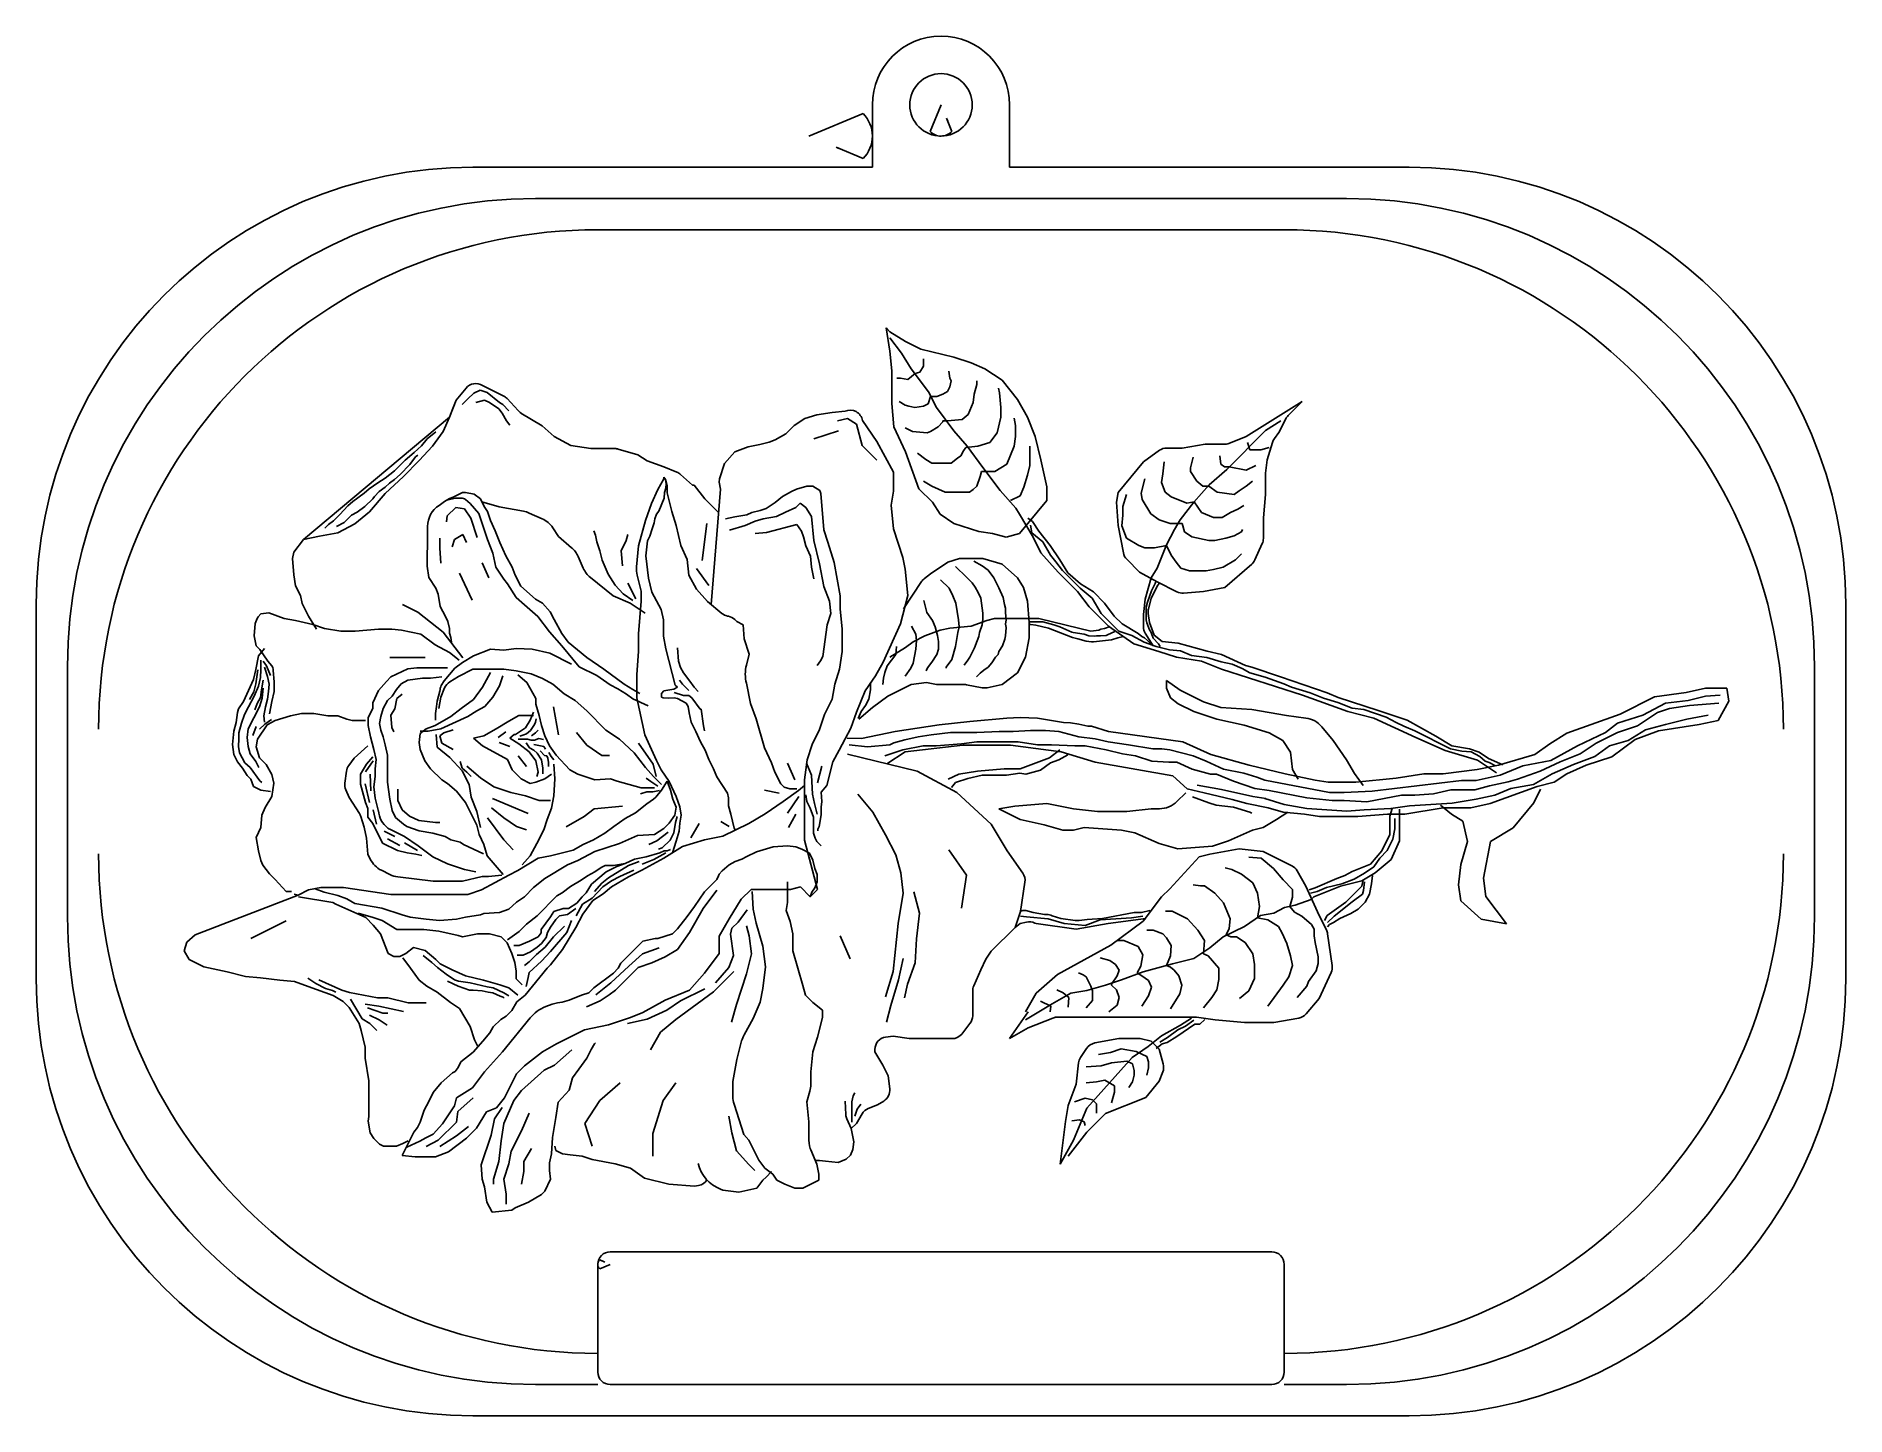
# Model space of a CAD drawing. Extents: x 0 to 145, y 0 to 110.
import ezdxf

# ---------------------------------------------------------------- set-up
doc = ezdxf.new("R2010")
doc.units = 0
doc.layers.add('WHITE', color=7, linetype='CONTINUOUS')

msp = doc.modelspace()

# ---------------------------------------------------------------- linework, layer by layer
at = {"layer": 'WHITE', "linetype": 'CONTINUOUS'}
for p, q in [((67, 105), (67, 102.5)), ((72.5, 105), (71.62, 102.87)), ((78, 100), (78, 105)), ((61.92, 102.5), (66.26, 104.3)), ((73.38, 102.87), (72.94, 103.93)), ((72.94, 103.93), (73.04, 103.7)), ((66.26, 100.7), (64.09, 101.6)), ((64.09, 101.6), (64.32, 101.5)), ((67, 102.5), (67, 100)), ((67, 100), (35, 100)), ((110, 100), (78, 100)), ((40, 97.5), (105, 97.5)), ((100, 95), (45, 95)), ((68.41, 85.27), (68.1, 87.13)), ((68.1, 87.13), (68.25, 86.97)), ((68.25, 86.97), (68.41, 86.82)), ((68.41, 86.82), (69.65, 86.04)), ((68.41, 86.35), (69.34, 85.11)), ((69.65, 86.04), (70.89, 85.42)), ((68.56, 83.71), (68.41, 85.27)), ((69.34, 85.11), (70.11, 83.87)), ((70.89, 85.42), (73.52, 84.8)), ((71.09, 84.65), (71.09, 84.07)), ((73.52, 84.8), (74.92, 84.34)), ((74.92, 84.34), (76, 83.87)), ((68.56, 81.08), (68.56, 83.71)), ((69.25, 83.1), (68.96, 83.1)), ((69.83, 83), (69.25, 83.1)), ((70.42, 83.48), (69.83, 83)), ((70.11, 83.87), (71.51, 82.01)), ((70.8, 83.58), (70.42, 83.48)), ((71.09, 84.07), (70.8, 83.58)), ((73.13, 83.68), (73.22, 83.1)), ((73.22, 83.1), (73.32, 82.9)), ((73.32, 82.9), (73.22, 82.42)), ((75.36, 82.9), (75.36, 82.61)), ((76, 83.87), (77.4, 82.94)), ((77.4, 82.94), (78.64, 81.39)), ((33.65, 81.36), (33.13, 79.99)), ((33.39, 80.67), (33.65, 81.36)), ((33.65, 81.36), (34.44, 82.3)), ((34.13, 81), (34.58, 81.46)), ((34.58, 81.46), (35.08, 81.91)), ((35.08, 81.91), (35.58, 82.16)), ((35.93, 81.36), (35.23, 81.16)), ((35.58, 82.16), (36.13, 81.96)), ((35.76, 82.52), (37.43, 81.7)), ((36.33, 81.16), (35.93, 81.36)), ((36.13, 81.96), (37.13, 81.16)), ((37.74, 81.47), (38.61, 80.51)), ((69.64, 80.96), (69.16, 81.25)), ((71.67, 81.64), (71.48, 81.06)), ((71.51, 82.01), (72.13, 80.77)), ((72.16, 81.64), (71.67, 81.64)), ((72.64, 81.84), (72.16, 81.64)), ((73.03, 82.03), (72.64, 81.84)), ((73.22, 82.42), (73.03, 82.03)), ((75.16, 81.84), (75.07, 81.16)), ((75.36, 82.61), (75.16, 81.84)), ((77.1, 82.32), (77.2, 81.93)), ((77.2, 81.93), (77.29, 80.77)), ((78.64, 81.39), (79.42, 79.99)), ((96.94, 78.44), (101.43, 81.23)), ((101.43, 81.23), (100.31, 80.11)), ((33.13, 79.99), (21.42, 70.2)), ((32.6, 78.83), (33.13, 79.99)), ((33.13, 79.99), (33.39, 80.67)), ((37.08, 80.65), (36.33, 81.16)), ((37.33, 80.3), (37.08, 80.65)), ((37.13, 81.16), (37.38, 81)), ((37.68, 79.7), (37.33, 80.3)), ((37.38, 81), (37.88, 80.5)), ((38.83, 80.32), (40.53, 79.3)), ((61.59, 79.88), (60.74, 79.31)), ((62.54, 80.16), (61.59, 79.88)), ((63.78, 80.36), (62.54, 80.16)), ((64.81, 80.46), (63.78, 80.36)), ((65.02, 79.88), (64.2, 79.7)), ((65.74, 79.43), (65.02, 79.88)), ((68.72, 79.22), (68.56, 81.08)), ((69.93, 80.87), (69.64, 80.96)), ((70.41, 80.77), (69.93, 80.87)), ((71.09, 80.87), (70.41, 80.77)), ((71.48, 81.06), (71.09, 80.87)), ((72.13, 80.77), (73.52, 78.9)), ((74.19, 79.8), (73.03, 79.7)), ((74.68, 80.19), (74.19, 79.8)), ((75.07, 81.16), (74.68, 80.19)), ((77.29, 79.99), (77, 78.73)), ((77.29, 80.77), (77.29, 79.99)), ((78.36, 79.9), (78.46, 79.32)), ((79.42, 79.99), (80.04, 78.44)), ((100.12, 79.85), (99.57, 78.75)), ((31.33, 78.25), (32.03, 78.8)), ((31.76, 77.67), (32.6, 78.83)), ((37.94, 79.35), (37.68, 79.7)), ((40.53, 79.3), (41.51, 78.44)), ((41.51, 78.44), (42.85, 77.71)), ((60.07, 78.65), (59.22, 78.17)), ((60.74, 79.31), (60.07, 78.65)), ((62.31, 78.26), (64.29, 78.89)), ((66.19, 77.71), (65.74, 79.43)), ((67.36, 78.05), (66.21, 79.71)), ((69.65, 77.2), (68.72, 79.22)), ((70.22, 78.83), (69.64, 79.12)), ((71.38, 78.73), (70.22, 78.83)), ((71.67, 78.83), (71.38, 78.73)), ((72.26, 79.22), (71.67, 78.83)), ((72.64, 79.61), (72.26, 79.22)), ((73.03, 79.7), (72.64, 79.7)), ((72.64, 79.7), (72.64, 79.61)), ((73.52, 78.9), (74.61, 77.66)), ((77, 78.73), (76.42, 77.96)), ((78.46, 78.44), (78.36, 77.67)), ((78.46, 79.32), (78.46, 78.44)), ((80.04, 78.44), (80.5, 76.58)), ((98.49, 78.91), (95.39, 75.8)), ((95.57, 77.89), (96.94, 78.44)), ((99.73, 79.68), (98.49, 78.91)), ((99.57, 78.75), (99.21, 78.27)), ((29.57, 76.55), (30.28, 77.15)), ((30.28, 77.15), (30.88, 77.7)), ((30.38, 76.8), (30.58, 76.95)), ((30.7, 76.51), (31.76, 77.67)), ((30.88, 77.7), (31.33, 78.25)), ((42.85, 77.71), (44.44, 77.47)), ((44.44, 77.47), (46.37, 77.47)), ((46.64, 77.43), (48.21, 76.98)), ((48.21, 76.98), (48.95, 76.49)), ((55.99, 77.22), (55.14, 76.27)), ((57.04, 77.6), (55.99, 77.22)), ((57.99, 77.79), (57.04, 77.6)), ((58.74, 77.98), (57.99, 77.79)), ((59.22, 78.17), (58.74, 77.98)), ((67.36, 76.54), (66.19, 77.71)), ((68.69, 75.58), (67.36, 78.05)), ((70.73, 74.25), (69.65, 77.2)), ((71.29, 76.6), (70.61, 77.09)), ((74.1, 76.89), (73.81, 76.7)), ((74.29, 77.28), (74.1, 76.89)), ((74.48, 77.57), (74.29, 77.28)), ((75.45, 77.67), (74.48, 77.57)), ((74.61, 77.66), (75.85, 75.96)), ((76.42, 77.96), (75.45, 77.67)), ((78.36, 77.67), (77.78, 76.21)), ((79.62, 77.67), (79.62, 76.12)), ((88.72, 76.42), (90.01, 77.33)), ((90.59, 77.51), (91.82, 77.51)), ((91.82, 77.51), (93.68, 77.82)), ((93.68, 77.82), (95.19, 77.82)), ((94.93, 76.21), (94.83, 76.89)), ((97.25, 77.38), (97.06, 77.96)), ((98.12, 77.38), (97.25, 77.38)), ((98.8, 77.57), (98.12, 77.38)), ((99.06, 77.96), (98.64, 76.58)), ((27.97, 75.09), (28.72, 75.69)), ((28.72, 75.69), (29.57, 76.55)), ((29.17, 75.39), (29.93, 76.2)), ((29.44, 75.24), (30.7, 76.51)), ((29.93, 76.2), (30.38, 76.8)), ((48.95, 76.49), (50.29, 76)), ((50.29, 76), (51.34, 75.58)), ((51.64, 75.4), (52.6, 74.54)), ((55.14, 76.27), (54.76, 75.04)), ((68.69, 74.07), (68.69, 75.58)), ((71.77, 76.31), (71.29, 76.6)), ((73.32, 76.31), (71.77, 76.31)), ((73.81, 76.7), (73.32, 76.31)), ((75.74, 75.63), (75.65, 75.24)), ((76.81, 75.63), (75.74, 75.63)), ((75.85, 75.96), (77.25, 74.1)), ((77.78, 76.21), (76.81, 75.63)), ((79.62, 76.12), (79.42, 75.34)), ((80.5, 76.58), (80.97, 74.41)), ((86.7, 73.94), (88.72, 76.42)), ((90.18, 74.76), (90.28, 75.44)), ((90.28, 75.44), (90.37, 76.41)), ((92.5, 75.92), (92.7, 76.79)), ((92.5, 75.63), (92.5, 75.92)), ((92.99, 74.86), (92.5, 75.63)), ((95.39, 75.8), (93.99, 74.56)), ((95.22, 76.02), (94.93, 76.21)), ((95.6, 76.02), (95.22, 76.02)), ((96.96, 75.73), (95.6, 76.02)), ((97.74, 76.12), (96.96, 75.73)), ((98.64, 76.58), (98.49, 75.49)), ((98.49, 75.49), (98.49, 73.79)), ((26.27, 73.89), (26.67, 74.24)), ((26.67, 74.24), (27.37, 74.74)), ((27.12, 73.64), (27.47, 74.04)), ((27.37, 74.74), (27.97, 75.09)), ((27.47, 74.04), (27.97, 74.39)), ((27.96, 73.87), (29.44, 75.24)), ((27.97, 74.39), (28.32, 74.69)), ((28.32, 74.69), (28.72, 74.99)), ((28.72, 74.99), (29.17, 75.39)), ((49.3, 73.06), (49.8, 74.18)), ((49.8, 74.18), (50.3, 75.05)), ((50.3, 75.05), (50.28, 75.19)), ((50.28, 75.19), (50.42, 74.99)), ((50.45, 74.31), (50.35, 73.94)), ((50.42, 74.99), (50.49, 74.65)), ((50.42, 74.99), (50.55, 74.48)), ((50.49, 74.65), (50.45, 74.31)), ((50.55, 74.48), (50.55, 73.93)), ((52.6, 74.54), (52.73, 74.54)), ((52.73, 74.54), (53.58, 73.44)), ((54.83, 74.21), (54.08, 64.98)), ((54.76, 75.04), (54.73, 74.77)), ((54.73, 74.77), (54.83, 74.21)), ((60.52, 74.04), (59.79, 73.64)), ((60.92, 74.21), (60.52, 74.04)), ((61.74, 74.45), (60.92, 74.21)), ((62.22, 74.45), (61.74, 74.45)), ((62.79, 74.12), (62.22, 74.45)), ((62.88, 73.88), (62.79, 74.12)), ((68.5, 72.93), (68.69, 74.07)), ((71.82, 73.17), (70.73, 74.25)), ((71.77, 74.47), (71.09, 74.86)), ((72.84, 73.98), (71.77, 74.47)), ((74.78, 73.98), (72.84, 73.98)), ((75.07, 74.18), (74.78, 73.98)), ((75.36, 74.47), (75.07, 74.18)), ((75.65, 75.24), (75.36, 74.47)), ((77.25, 74.1), (78.49, 72.7)), ((79.13, 74.37), (78.84, 73.69)), ((79.42, 75.34), (79.13, 74.37)), ((80.97, 74.41), (80.97, 73.32)), ((88.53, 73.89), (88.82, 75.05)), ((90.47, 73.98), (90.18, 74.76)), ((90.95, 73.6), (90.47, 73.98)), ((93.99, 74.56), (92.75, 73.17)), ((93.47, 74.47), (92.99, 74.86)), ((93.96, 74.47), (93.47, 74.47)), ((94.64, 73.98), (93.96, 74.47)), ((95.99, 73.79), (94.64, 73.98)), ((96.38, 74.08), (95.99, 73.79)), ((96.96, 74.47), (96.38, 74.08)), ((97.45, 74.86), (96.96, 74.47)), ((24.32, 72.19), (24.97, 72.89)), ((24.97, 72.89), (25.37, 73.24)), ((25.37, 73.24), (26.27, 73.89)), ((25.72, 72.39), (26.32, 72.84)), ((26.32, 72.84), (26.97, 73.44)), ((26.7, 72.4), (27.96, 73.87)), ((26.97, 73.44), (27.12, 73.64)), ((32.71, 73.24), (32.29, 72.92)), ((33.13, 73.48), (32.71, 73.24)), ((33, 73.36), (32.9, 73.36)), ((32.93, 72.09), (33.63, 72.74)), ((33.58, 73.49), (33, 73.36)), ((33.41, 73.59), (33.13, 73.48)), ((33.9, 73.83), (33.41, 73.59)), ((34.04, 73.5), (33.58, 73.49)), ((33.63, 72.74), (34.33, 72.64)), ((34.16, 73.94), (33.9, 73.83)), ((34.4, 73.94), (34.16, 73.94)), ((34.33, 72.64), (34.83, 71.89)), ((35.09, 73.82), (34.4, 73.94)), ((34.78, 73.07), (34.4, 73.39)), ((35.46, 72.26), (34.78, 73.07)), ((35.59, 73.44), (35.09, 73.82)), ((35.9, 72.82), (35.59, 73.44)), ((37.1, 72.81), (35.72, 73.2)), ((36.15, 72.44), (35.9, 72.82)), ((39.05, 72.45), (37.1, 72.81)), ((48.81, 71.7), (49.3, 73.06)), ((50.32, 73.51), (49.88, 72.47)), ((50.35, 73.94), (50.32, 73.51)), ((50.55, 73.93), (50.92, 72.44)), ((53.58, 73.44), (54.69, 72.33)), ((58, 72.5), (57.35, 72.34)), ((58.49, 72.66), (58, 72.5)), ((59.22, 73.15), (58.49, 72.66)), ((59.79, 73.64), (59.22, 73.15)), ((60.05, 72.38), (60.86, 72.74)), ((60.86, 72.74), (61.22, 73.11)), ((61.22, 73.11), (61.68, 72.74)), ((61.68, 72.74), (62.13, 72.02)), ((63.12, 70.95), (62.88, 73.88)), ((68.69, 71.03), (68.5, 72.93)), ((72.44, 72.23), (71.82, 73.17)), ((78.84, 73.69), (78.07, 73.31)), ((78.49, 72.7), (78.79, 72.23)), ((80.97, 73.32), (78.79, 70.68)), ((86.55, 73.17), (86.7, 73.94)), ((86.7, 71.3), (86.55, 73.17)), ((87.08, 72.82), (87.37, 73.79)), ((87.08, 72.14), (87.08, 72.82)), ((88.63, 73.4), (88.53, 73.89)), ((89.31, 72.24), (88.63, 73.4)), ((92.21, 73.11), (90.95, 73.6)), ((92.75, 73.17), (91.66, 71.77)), ((92.79, 73.21), (92.21, 73.11)), ((93.38, 72.34), (92.79, 73.21)), ((96.28, 72.63), (95.7, 72.34)), ((96.77, 72.92), (96.28, 72.63)), ((98.49, 73.79), (98.33, 71.92)), ((23.12, 71.09), (23.42, 71.39)), ((23.42, 71.39), (23.82, 71.69)), ((23.82, 71.69), (24.32, 72.19)), ((24.07, 71.24), (24.67, 71.54)), ((24.17, 70.71), (25.54, 71.45)), ((24.67, 71.54), (25.27, 72.14)), ((25.27, 72.14), (25.72, 72.39)), ((25.54, 71.45), (26.7, 72.4)), ((31.36, 71.23), (31.36, 70.63)), ((32.88, 71.59), (32.93, 72.09)), ((34.83, 71.89), (35.33, 70.34)), ((36.15, 70.2), (35.46, 72.26)), ((36.4, 71.7), (36.15, 72.44)), ((36.77, 70.89), (36.4, 71.7)), ((40.54, 71.85), (39.5, 72.31)), ((41.86, 70.43), (41.39, 71.13)), ((48.27, 69.67), (48.81, 71.7)), ((49.35, 71.05), (49.18, 70.45)), ((49.51, 71.52), (49.35, 71.05)), ((49.58, 71.83), (49.51, 71.52)), ((49.71, 72.23), (49.58, 71.83)), ((49.88, 72.47), (49.71, 72.23)), ((50.92, 72.44), (51.29, 71.32)), ((51.29, 71.32), (51.66, 69.7)), ((53.73, 71.48), (53.37, 68.5)), ((55.97, 72.01), (55.24, 71.85)), ((55.54, 70.94), (56.8, 71.3)), ((56.94, 72.17), (55.97, 72.01)), ((56.8, 71.3), (57.61, 71.66)), ((57.35, 72.34), (56.94, 72.17)), ((57.61, 71.66), (58.24, 71.84)), ((58.24, 71.84), (59.33, 72.02)), ((58.52, 70.76), (60.95, 71.39)), ((59.33, 72.02), (60.05, 72.38)), ((60.95, 71.39), (61.31, 70.85)), ((62.13, 72.02), (62.31, 70.12)), ((73.52, 71.46), (72.44, 72.23)), ((75.54, 70.84), (73.52, 71.46)), ((78.79, 72.23), (79.88, 70.37)), ((79.84, 71.63), (79.46, 71.89)), ((79.68, 71.33), (79.77, 70.71)), ((80.35, 70.86), (79.84, 71.63)), ((87.11, 69.12), (86.7, 71.3)), ((86.98, 71.27), (87.08, 72.14)), ((87.37, 70.3), (86.98, 71.27)), ((89.99, 71.75), (89.31, 72.24)), ((90.86, 71.46), (89.99, 71.75)), ((91.83, 71.46), (90.86, 71.46)), ((91.66, 71.77), (91.2, 70.99)), ((92.02, 70.79), (91.83, 71.46)), ((94.34, 71.95), (93.38, 72.34)), ((95.02, 71.95), (94.34, 71.95)), ((95.7, 72.34), (95.02, 71.95)), ((98.33, 71.92), (98.33, 70.28)), ((20.65, 69.17), (21.42, 70.2)), ((21.42, 70.2), (22.71, 70.45)), ((22.71, 70.45), (24.17, 70.71)), ((31.36, 70.63), (31.34, 68.05)), ((32.33, 69.49), (32.33, 70.29)), ((33.33, 69.59), (33.53, 70.19)), ((33.53, 70.19), (34.18, 70.59)), ((34.18, 70.59), (34.48, 69.94)), ((36.58, 69.08), (36.15, 70.2)), ((37.15, 69.95), (36.77, 70.89)), ((37.64, 68.89), (37.15, 69.95)), ((42.9, 69.53), (41.86, 70.43)), ((44.67, 70.89), (44.82, 70.54)), ((44.82, 70.54), (44.91, 70)), ((44.91, 70), (45.16, 69.27)), ((47.26, 70.1), (46.87, 69.27)), ((47.41, 70.59), (47.26, 70.1)), ((48.109, 68.01), (48.27, 69.67)), ((48.98, 70.08), (48.86, 68.87)), ((49.18, 70.45), (48.98, 70.08)), ((51.66, 69.7), (52.16, 68.59)), ((57.61, 70.67), (58.52, 70.76)), ((61.31, 70.85), (61.49, 70.4)), ((61.49, 70.4), (61.68, 69.67)), ((61.68, 69.67), (62.04, 68.86)), ((62.31, 70.12), (62.76, 68.23)), ((63.44, 69.98), (63.12, 70.95)), ((63.93, 68.35), (63.44, 69.98)), ((69.45, 68.75), (68.69, 71.03)), ((76.62, 70.68), (75.54, 70.84)), ((77.71, 70.37), (76.62, 70.68)), ((78.79, 70.68), (77.71, 70.37)), ((79.77, 70.71), (80.65, 70)), ((79.88, 70.37), (80.5, 69.13)), ((81.25, 69.71), (80.35, 70.86)), ((80.65, 70), (81.27, 68.94)), ((82.02, 68.55), (81.25, 69.71)), ((88.34, 69.72), (87.37, 70.3)), ((88.82, 69.53), (88.34, 69.72)), ((90.57, 69.72), (89.6, 69.53)), ((90.58, 69.75), (89.81, 67.89)), ((90.95, 68.94), (90.57, 69.72)), ((91.2, 70.99), (90.58, 69.75)), ((92.6, 70.4), (92.02, 70.79)), ((93.96, 70.11), (92.6, 70.4)), ((94.44, 70.11), (93.96, 70.11)), ((95.31, 70.3), (94.44, 70.11)), ((95.99, 70.49), (95.31, 70.3)), ((96.57, 70.79), (95.99, 70.49)), ((96.67, 70.98), (96.57, 70.79)), ((98.24, 69.86), (97.65, 68.55)), ((20.53, 68.66), (20.65, 69.17)), ((20.65, 67.37), (20.53, 68.66)), ((32.43, 68.28), (32.33, 69.49)), ((36.28, 67.13), (35.73, 68.33)), ((36.83, 67.96), (36.58, 69.08)), ((38.14, 67.96), (37.64, 68.89)), ((43.84, 67.89), (43.43, 68.83)), ((45.16, 69.27), (45.35, 68.54)), ((45.35, 68.54), (45.84, 67.41)), ((46.87, 69.27), (46.97, 68.09)), ((48.86, 68.87), (49.05, 67.1)), ((52.16, 68.59), (52.29, 67.34)), ((62.04, 68.86), (62.13, 67.96)), ((62.76, 68.23), (63.12, 66.42)), ((64.42, 65.67), (63.93, 68.35)), ((69.64, 67.8), (69.45, 68.75)), ((71.66, 67.43), (73.06, 68.36)), ((73.06, 68.36), (73.99, 68.67)), ((73.99, 68.67), (75.85, 68.67)), ((75.79, 68.07), (75.14, 68.46)), ((75.85, 68.67), (77.4, 68.2)), ((77.4, 68.2), (78.64, 67.12)), ((80.5, 69.13), (81.9, 67.58)), ((81.27, 68.94), (81.71, 68.41)), ((81.71, 68.41), (82.24, 67.71)), ((82.66, 67.53), (82.02, 68.55)), ((88.41, 67.58), (87.39, 68.6)), ((89.6, 69.53), (88.82, 69.53)), ((91.34, 68.36), (90.95, 68.94)), ((91.73, 67.88), (91.34, 68.36)), ((96.09, 68.56), (95.12, 67.97)), ((97.399, 68.211), (95.23, 66.34)), ((96.57, 69.04), (96.09, 68.56)), ((20.78, 66.48), (20.65, 67.37)), ((31.34, 68.05), (31.47, 67.14)), ((31.47, 67.14), (32.01, 66.28)), ((34.93, 65.33), (33.93, 67.48)), ((37.46, 67.02), (36.83, 67.96)), ((37.77, 66.65), (37.46, 67.02)), ((38.39, 67.33), (38.14, 67.96)), ((38.83, 66.46), (38.39, 67.33)), ((46.22, 65.67), (44.41, 67.15)), ((45.84, 67.41), (46.38, 66.53)), ((48.48, 66.05), (48.16, 67.32)), ((49.05, 67.1), (49.33, 65.98)), ((52.29, 67.34), (52.91, 66.22)), ((52.92, 67.87), (53.91, 66.51)), ((62.13, 67.96), (62.31, 67.05)), ((69.49, 64.63), (70.95, 66.82)), ((69.83, 65.71), (69.64, 67.8)), ((71.18, 67.06), (71.66, 67.43)), ((73.16, 66.28), (72.46, 66.97)), ((74.55, 67.17), (73.65, 68.02)), ((74.99, 66.73), (74.55, 67.17)), ((75.24, 66.38), (74.99, 66.73)), ((76.29, 67.72), (75.79, 68.07)), ((76.73, 67.12), (76.29, 67.72)), ((77.13, 66.33), (76.73, 67.12)), ((78.64, 67.12), (79.11, 66.34)), ((81.9, 67.58), (83.45, 66.03)), ((82.24, 67.71), (83.65, 66.3)), ((83.69, 66.63), (82.66, 67.53)), ((89.81, 66.8), (88.41, 67.58)), ((89.34, 67.12), (88.87, 65.41)), ((89.81, 67.89), (89.34, 67.12)), ((89.73, 66.89), (89.67, 66.66)), ((91.41, 66), (89.81, 66.8)), ((90.03, 66.73), (89.84, 66.5)), ((92.41, 67.68), (91.73, 67.88)), ((93.76, 67.68), (92.41, 67.68)), ((94.34, 67.78), (93.76, 67.68)), ((95.12, 67.97), (94.34, 67.78)), ((21.17, 65.71), (20.78, 66.48)), ((21.3, 65.06), (21.17, 65.71)), ((32.01, 66.28), (32.2, 65.8)), ((32.2, 65.8), (32.38, 64.82)), ((38.45, 65.53), (37.77, 66.65)), ((39.14, 64.96), (38.45, 65.53)), ((40.01, 65.4), (38.83, 66.46)), ((40.57, 65.09), (40.01, 65.4)), ((47.6, 65.08), (46.22, 65.67)), ((46.38, 66.53), (47.02, 65.84)), ((47.02, 65.84), (47.8, 65.3)), ((47.41, 66.69), (48.04, 65.43)), ((48.48, 65.24), (48.48, 66.05)), ((49.33, 65.98), (50.07, 64.59)), ((52.91, 66.22), (53.78, 65.23)), ((63.12, 66.42), (63.57, 65.25)), ((63.57, 65.25), (63.66, 64.25)), ((64.42, 64.61), (64.42, 65.67)), ((69.26, 63.43), (69.83, 65.71)), ((71.37, 64.34), (71.12, 65.29)), ((73.46, 65.68), (73.16, 66.28)), ((73.7, 65.09), (73.46, 65.68)), ((75.49, 65.93), (75.24, 66.38)), ((75.69, 65.49), (75.49, 65.93)), ((75.84, 64.29), (75.69, 65.49)), ((77.48, 65.53), (77.13, 66.33)), ((77.58, 64.99), (77.48, 65.53)), ((79.11, 66.34), (79.42, 65.25)), ((79.42, 65.25), (79.57, 63.55)), ((83.45, 66.03), (84.38, 64.79)), ((83.65, 66.3), (84.62, 65.5)), ((84.71, 65.99), (83.69, 66.63)), ((84.62, 65.5), (85.33, 64.27)), ((85.61, 65.09), (84.71, 65.99)), ((88.87, 65.41), (88.72, 64.17)), ((89.37, 66.07), (89.05, 65.16)), ((89.33, 65.47), (89.12, 64.64)), ((89.84, 66.5), (89.33, 65.47)), ((89.67, 66.66), (89.37, 66.07)), ((93.53, 66.03), (91.94, 65.9)), ((95.23, 66.34), (93.53, 66.03)), ((0, 65), (0, 35)), ((17.7, 63.85), (17.55, 63.46)), ((17.78, 64), (17.7, 63.85)), ((18.01, 64.23), (17.78, 64)), ((18.63, 64.31), (18.01, 64.23)), ((19.86, 63.85), (18.63, 64.31)), ((20.78, 63.69), (19.86, 63.85)), ((21.81, 64.04), (21.3, 65.06)), ((22.45, 63.01), (21.81, 64.04)), ((29.36, 64.99), (30.57, 64.38)), ((30.57, 64.38), (32.6, 62.76)), ((32.38, 64.82), (32.8, 64.03)), ((32.8, 64.03), (32.99, 63.61)), ((40.2, 64.03), (39.14, 64.96)), ((41.13, 62.78), (40.2, 64.03)), ((41.19, 64.4), (40.57, 65.09)), ((41.51, 63.78), (41.19, 64.4)), ((48.79, 64.28), (47.6, 65.08)), ((48.27, 62.62), (48.48, 65.24)), ((50.07, 64.59), (50.26, 63.75)), ((53.78, 65.23), (54.95, 64.27)), ((55.39, 64.06), (55.47, 64.04)), ((63.66, 64.25), (63.39, 63.35)), ((64.58, 63.03), (64.42, 64.61)), ((71.82, 63.7), (71.37, 64.34)), ((73.9, 63.75), (73.7, 65.09)), ((75.79, 63.35), (75.84, 63.8)), ((75.84, 63.8), (75.84, 64.29)), ((76.78, 63.86), (76.16, 63.7)), ((80.25, 63.86), (76.78, 63.86)), ((77.67, 64.69), (77.58, 64.99)), ((77.67, 64.34), (77.67, 64.69)), ((77.72, 63.75), (77.67, 64.34)), ((84.5, 62.84), (80.44, 63.84)), ((84.38, 64.79), (85.93, 63.24)), ((85.33, 64.27), (86.74, 62.85)), ((86.38, 64.06), (85.61, 65.09)), ((87.02, 63.42), (86.38, 64.06)), ((88.72, 64.17), (88.72, 63.21)), ((89.05, 65.16), (88.95, 64.76)), ((88.95, 64.76), (88.95, 63.75)), ((89.1, 64.25), (89.2, 63.55)), ((145, 35), (145, 65)), ((17.55, 63.46), (17.47, 62.46)), ((17.47, 62.46), (17.62, 61.68)), ((22.17, 63.38), (20.78, 63.69)), ((23.1, 63.07), (22.17, 63.38)), ((24.41, 62.84), (23.1, 63.07)), ((25.57, 62.84), (24.41, 62.84)), ((27.42, 63), (25.57, 62.84)), ((28.49, 63), (27.42, 63)), ((29.27, 62.92), (28.49, 63)), ((30.81, 62.61), (29.27, 62.92)), ((31.96, 61.76), (30.81, 62.61)), ((32.6, 62.76), (34.19, 60.7)), ((32.99, 63.61), (33.11, 63.06)), ((33.11, 63.06), (33.11, 62.69)), ((33.11, 62.69), (33.23, 62.33)), ((42.13, 61.66), (41.13, 62.78)), ((42.13, 62.66), (41.51, 63.78)), ((42.63, 61.97), (42.13, 62.66)), ((48.27, 61.21), (48.27, 62.62)), ((50.26, 63.75), (50.26, 62.44)), ((50.26, 62.44), (50.44, 61.42)), ((55.98, 63.77), (56.14, 63.61)), ((56.14, 63.61), (56.64, 63.36)), ((56.64, 63.36), (56.73, 62.22)), ((63.39, 63.35), (63.03, 60.82)), ((64.58, 61.21), (64.58, 63.03)), ((67.87, 60.35), (69.26, 63.43)), ((70.48, 62.61), (70.13, 63.25)), ((71.2, 62.46), (70.27, 61.99)), ((70.53, 62.11), (70.48, 62.61)), ((72.44, 62.93), (71.2, 62.46)), ((72.02, 63.2), (71.82, 63.7)), ((72.21, 62.51), (72.02, 63.2)), ((72.31, 62.01), (72.21, 62.51)), ((73.21, 63.08), (72.44, 62.93)), ((74.92, 63.24), (73.21, 63.08)), ((73.65, 61.61), (73.85, 62.75)), ((73.85, 62.75), (73.95, 63.2)), ((73.95, 63.2), (73.9, 63.75)), ((76.16, 63.7), (74.92, 63.24)), ((75.39, 62.06), (75.54, 62.41)), ((75.54, 62.41), (75.59, 62.75)), ((75.59, 62.75), (75.79, 63.35)), ((77.62, 62.21), (77.67, 62.46)), ((77.67, 63.4), (77.72, 63.75)), ((77.72, 63.15), (77.67, 63.4)), ((77.67, 62.46), (77.72, 63.15)), ((79.7, 63.39), (79.54, 63.39)), ((79.57, 63.55), (79.57, 62.31)), ((80.65, 63.59), (79.63, 63.59)), ((80.09, 63.33), (79.7, 63.39)), ((81.12, 63.08), (80.09, 63.33)), ((81.53, 63.36), (80.65, 63.59)), ((83.04, 62.35), (81.12, 63.08)), ((82.02, 63.19), (81.53, 63.36)), ((82.97, 62.77), (82.02, 63.19)), ((83.1, 62.74), (82.97, 62.77)), ((83.46, 62.24), (83.04, 62.35)), ((83.98, 62.61), (83.1, 62.74)), ((84.34, 62.47), (83.98, 62.61)), ((84.77, 62.44), (84.34, 62.47)), ((85.15, 62.92), (84.5, 62.84)), ((84.96, 62.47), (84.77, 62.44)), ((85.29, 62.47), (84.96, 62.47)), ((85.3, 63), (85.15, 62.92)), ((85.74, 62.51), (85.29, 62.47)), ((85.59, 63.05), (85.3, 63)), ((86.06, 63.23), (85.59, 63.05)), ((85.84, 62.54), (85.74, 62.51)), ((86.43, 62.83), (85.84, 62.54)), ((85.93, 63.24), (87.94, 61.84)), ((87.12, 62.43), (86.68, 62.32)), ((86.74, 62.85), (87.8, 62.5)), ((88.3, 62.65), (87.02, 63.42)), ((87.8, 62.5), (88.77, 61.97)), ((88.58, 62.43), (88.3, 62.65)), ((88.81, 62.32), (88.58, 62.43)), ((88.87, 62.68), (89.49, 61.68)), ((88.95, 63.75), (88.98, 63.52)), ((88.98, 63.52), (89.21, 62.96)), ((89.2, 63.55), (89.58, 62.52)), ((89.21, 62.96), (89.34, 62.74)), ((89.34, 62.74), (89.51, 62.28)), ((89.58, 62.52), (90.23, 62.01)), ((17.62, 61.68), (17.93, 61.38)), ((18.29, 61.45), (17.8, 60.86)), ((17.93, 61.38), (18.55, 60.45)), ((33.12, 61.14), (31.96, 61.76)), ((33.89, 60.53), (33.12, 61.14)), ((33.23, 62.33), (33.29, 61.97)), ((35.05, 60.87), (36.41, 61.4)), ((36.41, 61.4), (37.47, 61.32)), ((37.47, 61.32), (38.45, 61.47)), ((38.45, 61.47), (39.73, 61.4)), ((39.73, 61.4), (41.16, 61.09)), ((41.16, 61.09), (42.9, 60.19)), ((43.5, 59.98), (42.13, 61.66)), ((44.12, 60.73), (42.63, 61.97)), ((48.12, 59.37), (48.27, 61.21)), ((50.44, 61.42), (51.19, 58.53)), ((51.38, 61.51), (51.46, 60.43)), ((56.73, 62.22), (57.13, 61.01)), ((57.13, 61.01), (56.91, 60.13)), ((64.38, 59.8), (64.58, 61.21)), ((68.19, 60.07), (68.89, 60.97)), ((69.65, 61.53), (68.41, 60.75)), ((68.89, 60.97), (68.94, 61.61)), ((70.27, 61.99), (69.65, 61.53)), ((70.28, 60.27), (70.48, 61.41)), ((70.48, 61.41), (70.53, 62.11)), ((71.77, 60.37), (72.17, 60.97)), ((72.17, 60.97), (72.31, 61.41)), ((72.31, 61.41), (72.31, 62.01)), ((73.36, 60.57), (73.65, 61.61)), ((74.8, 60.77), (75.19, 61.51)), ((75.19, 61.51), (75.39, 62.06)), ((76.88, 60.77), (77.08, 60.97)), ((77.08, 60.97), (77.13, 61.21)), ((77.13, 61.21), (77.43, 61.66)), ((77.43, 61.66), (77.62, 62.21)), ((79.57, 62.31), (79.26, 60.75)), ((84.14, 62.04), (83.46, 62.24)), ((84.55, 61.98), (84.14, 62.04)), ((84.73, 61.98), (84.55, 61.98)), ((86.16, 62.14), (84.73, 61.98)), ((86.68, 62.32), (86.16, 62.14)), ((87.94, 61.84), (89.96, 61.22)), ((88.77, 61.97), (89.74, 61.62)), ((89.04, 62.11), (88.81, 62.32)), ((89.49, 61.68), (89.04, 62.11)), ((89.51, 62.28), (89.93, 61.82)), ((89.74, 61.62), (90.8, 61.35)), ((89.93, 61.82), (90.06, 61.62)), ((89.96, 61.22), (91.36, 60.75)), ((90.23, 62.01), (91.51, 61.88)), ((90.8, 61.35), (91.68, 61.26)), ((91.51, 61.88), (93.82, 61.24)), ((91.68, 61.26), (92.56, 60.91)), ((92.56, 60.91), (93.8, 60.74)), ((93.82, 61.24), (94.97, 60.98)), ((94.97, 60.98), (96.89, 60.09)), ((2.5, 40), (2.5, 60)), ((17.6, 59.77), (17.4, 58.98)), ((17.76, 59.74), (17.59, 58.64)), ((17.8, 60.86), (17.6, 59.77)), ((17.96, 59.13), (18, 59.74)), ((18, 59.74), (18, 60.52)), ((18.45, 60.07), (18.2, 60.44)), ((18.53, 59.21), (18.29, 59.95)), ((18.78, 59.29), (18.45, 60.07)), ((18.55, 60.45), (18.87, 60.08)), ((18.98, 59.69), (19.08, 58.79)), ((28.34, 60.73), (31.18, 60.73)), ((29.79, 59.82), (28.42, 59.18)), ((30.51, 59.91), (29.79, 59.82)), ((32.96, 59.91), (30.51, 59.91)), ((32.68, 58.87), (33.54, 59.89)), ((33.54, 59.89), (34.15, 60.34)), ((34.98, 59.81), (33.85, 59.21)), ((34.15, 60.34), (35.05, 60.87)), ((37.47, 59.81), (34.98, 59.81)), ((35.77, 58.37), (36.41, 59.54)), ((38.45, 59.66), (37.47, 59.81)), ((39.66, 59.43), (38.45, 59.66)), ((44.93, 59.29), (43.5, 59.98)), ((45.49, 59.79), (44.12, 60.73)), ((47.11, 58.61), (45.49, 59.79)), ((51.46, 60.43), (51.63, 59.93)), ((51.63, 59.93), (51.88, 59.51)), ((51.88, 59.51), (52.38, 58.85)), ((62.85, 60.46), (62.58, 60.1)), ((63.03, 60.82), (62.85, 60.46)), ((63.98, 58.59), (64.38, 59.8)), ((67.26, 59.28), (67.87, 60.35)), ((67.9, 59.08), (68, 59.53)), ((68, 59.53), (68.19, 60.07)), ((69.64, 59.23), (70.08, 59.87)), ((70.08, 59.87), (70.28, 60.27)), ((71.32, 59.67), (71.42, 59.92)), ((71.42, 59.92), (71.77, 60.37)), ((72.91, 59.97), (73.36, 60.57)), ((72.91, 59.87), (72.91, 59.97)), ((74.35, 60.12), (74.65, 60.52)), ((74.65, 60.52), (74.8, 60.77)), ((75.34, 59.18), (75.64, 59.48)), ((75.64, 59.48), (75.94, 59.73)), ((75.94, 59.73), (76.29, 59.97)), ((76.29, 59.97), (76.58, 60.32)), ((76.58, 60.32), (76.88, 60.77)), ((78.64, 59.51), (77.4, 58.58)), ((79.26, 60.75), (78.64, 59.51)), ((91.36, 60.75), (93.37, 60.44)), ((93.37, 60.44), (94.97, 59.79)), ((93.8, 60.74), (94.94, 60.38)), ((94.94, 60.38), (95.83, 60.21)), ((94.97, 59.79), (101.46, 57.71)), ((95.83, 60.21), (96.62, 59.85)), ((96.62, 59.85), (97.24, 59.5)), ((96.89, 60.09), (97.41, 59.96)), ((97.24, 59.5), (98.47, 59.15)), ((97.41, 59.96), (99.71, 59.19)), ((142.5, 60), (142.5, 40)), ((17.4, 58.98), (16.62, 57.21)), ((17.59, 58.64), (17.43, 57.98)), ((17.47, 57.65), (17.8, 58.43)), ((17.8, 58.43), (17.96, 59.13)), ((17.96, 57.53), (18.04, 58.14)), ((18.04, 58.14), (18.2, 58.92)), ((18.2, 58.27), (18.12, 57.49)), ((18.66, 58.6), (18.53, 59.21)), ((18.53, 57.41), (18.61, 58.02)), ((18.61, 58.02), (18.66, 58.6)), ((19.08, 58), (18.88, 57.21)), ((19.08, 58.79), (19.08, 58)), ((27.43, 58.09), (26.97, 57.1)), ((28.06, 58.82), (27.43, 58.09)), ((28.42, 59.18), (28.06, 58.82)), ((28.88, 58.18), (28.52, 57.64)), ((29.24, 58.64), (28.88, 58.18)), ((29.79, 58.91), (29.24, 58.64)), ((30.96, 59.09), (29.79, 58.91)), ((31.6, 59.09), (30.96, 59.09)), ((32.51, 59.18), (31.6, 59.09)), ((32.13, 57.25), (32.35, 58.05)), ((32.729, 58.31), (32.41, 57.55)), ((32.46, 58.49), (32.68, 58.87)), ((33.85, 59.21), (33.14, 58.78)), ((35.04, 57.37), (35.77, 58.37)), ((37.13, 58.46), (36.59, 57.55)), ((37.4, 59.27), (37.13, 58.46)), ((39.31, 58.73), (38.58, 59.36)), ((40.03, 57.46), (39.31, 58.73)), ((40.56, 59.06), (39.66, 59.43)), ((41.39, 58.6), (40.56, 59.06)), ((42.3, 57.82), (41.39, 58.6)), ((45.99, 58.54), (44.93, 59.29)), ((46.61, 58.23), (45.99, 58.54)), ((47.3, 57.8), (46.61, 58.23)), ((47.8, 58.17), (47.11, 58.61)), ((48.36, 57.86), (47.8, 58.17)), ((48.12, 57.51), (48.12, 59.37)), ((50.29, 58.08), (50.1, 57.86)), ((51.08, 58.19), (50.29, 58.08)), ((51.38, 58.35), (51.08, 58.19)), ((51.19, 58.53), (51.38, 58.35)), ((51.55, 58.93), (51.79, 58.6)), ((51.79, 58.6), (52.29, 58.1)), ((52.38, 58.85), (52.71, 58.35)), ((52.71, 58.35), (53.04, 58.01)), ((56.91, 58.67), (57.24, 57.04)), ((63.78, 57.39), (63.98, 58.59)), ((65.73, 56.37), (66.42, 58.06)), ((66.42, 58.06), (67.26, 59.28)), ((66.86, 58.14), (66.71, 57.39)), ((66.86, 58.73), (66.86, 58.14)), ((67.85, 58.58), (67.9, 59.08)), ((70.11, 58.58), (68.25, 57.65)), ((71.35, 58.74), (70.11, 58.58)), ((72.13, 58.58), (71.35, 58.74)), ((74.35, 58.58), (72.13, 58.58)), ((75.8, 58.32), (74.55, 58.56)), ((77.4, 58.58), (76.21, 58.32)), ((90.58, 58.27), (90.58, 58.89)), ((90.58, 58.89), (91.66, 58.12)), ((90.89, 57.5), (90.58, 58.27)), ((91.66, 58.12), (93.53, 57.19)), ((98.47, 59.15), (99.97, 58.62)), ((99.71, 59.19), (103.43, 57.91)), ((99.97, 58.62), (100.59, 58.35)), ((100.59, 58.35), (102.09, 57.91)), ((132.22, 57.92), (133.76, 58.27)), ((133.76, 58.27), (135.47, 58.27)), ((135.47, 58.27), (135.64, 57.24)), ((16.22, 56.62), (16.12, 56.32)), ((16.62, 57.21), (16.22, 56.62)), ((16.69, 56.18), (17.02, 56.79)), ((17.88, 56.79), (16.98, 55.03)), ((17.02, 56.79), (17.47, 57.65)), ((17.43, 57.98), (17.1, 57.37)), ((17.51, 56.55), (17.71, 57.04)), ((17.71, 57.04), (17.96, 57.53)), ((18.12, 57.49), (17.88, 56.79)), ((18.25, 56.06), (18.37, 56.79)), ((18.37, 56.79), (18.53, 57.41)), ((18.88, 57.21), (18.69, 56.22)), ((26.97, 56.64), (26.61, 55.92)), ((26.97, 57.1), (26.97, 56.64)), ((27.79, 56.64), (27.61, 56.01)), ((28.15, 57.28), (27.79, 56.64)), ((28.52, 57.64), (28.15, 57.28)), ((28.74, 56.62), (28.41, 56.12)), ((28.91, 57.46), (28.74, 56.62)), ((29.33, 57.79), (28.91, 57.46)), ((31.99, 56.26), (32.04, 56.62)), ((32.04, 56.62), (32.08, 56.8)), ((32.08, 56.8), (32.13, 57.25)), ((32.41, 57.55), (32.26, 56.64)), ((33.23, 56.01), (34.05, 56.64)), ((34.05, 56.64), (35.04, 57.37)), ((35.95, 56.82), (35.32, 56.46)), ((36.59, 57.55), (35.95, 56.82)), ((40.03, 57), (40.03, 57.46)), ((40.3, 56.1), (40.03, 57)), ((41.86, 54.54), (41.45, 56.79)), ((43.2, 57.28), (42.3, 57.82)), ((44.11, 56.46), (43.2, 57.28)), ((47.8, 57.42), (47.3, 57.8)), ((49.04, 56.86), (47.8, 57.42)), ((48.77, 54.53), (48.12, 57.51)), ((50.1, 57.86), (50.1, 57.56)), ((50.1, 57.56), (50.24, 57.5)), ((50.24, 57.5), (50.7, 57.47)), ((50.7, 57.47), (51.11, 57.5)), ((51.11, 57.5), (51.38, 57.45)), ((51.88, 57.68), (51.13, 57.93)), ((51.38, 57.45), (52.07, 57.09)), ((52.29, 57.68), (51.88, 57.68)), ((52.07, 57.09), (52.23, 56.82)), ((52.23, 56.82), (52.31, 56.3)), ((52.54, 57.51), (52.29, 57.68)), ((53.21, 56.6), (52.54, 57.51)), ((53.29, 56.6), (53.21, 56.6)), ((53.46, 55.27), (53.29, 56.6)), ((57.24, 57.04), (57.7, 55.83)), ((63.17, 56.18), (63.78, 57.39)), ((67.01, 56.72), (65.92, 55.79)), ((66.46, 56.9), (66.11, 56.4)), ((66.71, 57.39), (66.46, 56.9)), ((68.25, 57.65), (67.01, 56.72)), ((91.51, 57.03), (90.89, 57.5)), ((92.75, 56.41), (91.51, 57.03)), ((93.53, 57.19), (94.92, 56.72)), ((94.92, 56.72), (97.4, 56.57)), ((97.4, 56.57), (100.19, 56.1)), ((101.46, 57.71), (105.1, 56.41)), ((102.09, 57.91), (103.15, 57.47)), ((103.15, 57.47), (104.29, 57.12)), ((103.43, 57.91), (104.33, 57.52)), ((104.29, 57.12), (105.44, 56.67)), ((104.33, 57.52), (107.53, 56.5)), ((105.44, 56.67), (106.39, 56.56)), ((106.39, 56.56), (108.17, 55.95)), ((126.92, 56.21), (129.66, 57.58)), ((128.74, 56.13), (130.56, 57.09)), ((129.66, 57.58), (132.22, 57.92)), ((129.92, 56.34), (130.88, 56.66)), ((130.56, 57.09), (132.37, 57.3)), ((130.88, 56.66), (132.48, 56.88)), ((132.37, 57.3), (133.76, 57.63)), ((132.48, 56.88), (134.83, 57.09)), ((133.76, 57.63), (134.94, 57.73)), ((135.64, 57.24), (134.78, 55.7)), ((16.02, 55.53), (15.83, 54.84)), ((16.12, 56.32), (16.02, 55.53)), ((16.24, 54.71), (16.45, 55.48)), ((16.45, 55.48), (16.69, 56.18)), ((17.63, 55.2), (17.35, 54.5)), ((18.52, 55.35), (17.72, 54.2)), ((18.33, 55.4), (17.88, 54.99)), ((18.29, 55.57), (18.25, 56.06)), ((18.86, 55.77), (18.33, 55.4)), ((19.14, 55.7), (18.52, 55.35)), ((20.38, 56.06), (19.14, 55.7)), ((21.26, 56.24), (20.38, 56.06)), ((22.24, 56.24), (21.26, 56.24)), ((23.38, 56.06), (22.24, 56.24)), ((24.18, 56.06), (23.38, 56.06)), ((24.89, 55.79), (24.18, 56.06)), ((25.33, 55.7), (24.89, 55.79)), ((26.39, 55.7), (25.33, 55.7)), ((26.61, 55.92), (26.61, 55.28)), ((26.61, 55.28), (26.79, 54.37)), ((27.61, 56.01), (27.52, 55.46)), ((27.52, 55.46), (27.61, 54.92)), ((28.41, 56.12), (28.49, 55.12)), ((28.49, 55.12), (28.66, 54.79)), ((31.24, 55.01), (31.96, 55.28)), ((31.96, 55.28), (33.23, 56.01)), ((31.99, 55.73), (31.99, 56.26)), ((34.59, 56.01), (32.41, 55.01)), ((35.32, 56.46), (34.59, 56.01)), ((36.86, 55.01), (37.86, 55.64)), ((37.86, 55.64), (38.67, 56.1)), ((38.4, 54.56), (39.22, 55.1)), ((38.67, 56.1), (39.85, 56.1)), ((39.22, 55.1), (39.58, 55.73)), ((39.58, 55.73), (39.85, 56.37)), ((39.92, 55.37), (39.61, 54.88)), ((40.01, 55.55), (39.92, 55.37)), ((40.06, 55.82), (40.01, 55.55)), ((40.49, 55.28), (40.3, 56.1)), ((40.76, 54.46), (40.49, 55.28)), ((45.65, 54.92), (44.11, 56.46)), ((52.31, 56.3), (52.49, 55.55)), ((52.49, 55.55), (52.86, 54.81)), ((53.54, 54.85), (53.46, 55.27)), ((57.7, 55.83), (58.35, 53.51)), ((62.77, 54.97), (63.17, 56.18)), ((65.27, 55.07), (65.73, 56.37)), ((66.11, 56.4), (65.86, 55.85)), ((68.83, 54.8), (72.36, 55.34)), ((72.36, 55.34), (74.8, 55.62)), ((74.8, 55.62), (77.78, 55.89)), ((77.78, 55.89), (78.84, 55.92)), ((78.84, 55.92), (80.24, 55.88)), ((80.24, 55.88), (82.32, 55.54)), ((82.32, 55.54), (82.87, 55.5)), ((82.87, 55.5), (83.55, 55.41)), ((83.55, 55.41), (84.27, 55.24)), ((84.27, 55.24), (84.57, 55.24)), ((84.57, 55.24), (85.92, 54.8)), ((94.61, 55.79), (92.75, 56.41)), ((96.78, 55.32), (94.61, 55.79)), ((98.8, 54.7), (96.78, 55.32)), ((100.19, 56.1), (101.74, 55.89)), ((103.02, 55.18), (103.92, 54.08)), ((105.1, 56.41), (107.18, 55.89)), ((107.18, 55.89), (110.56, 54.33)), ((107.53, 56.5), (109.84, 55.73)), ((108.17, 55.95), (108.97, 55.52)), ((108.97, 55.52), (109.58, 55.24)), ((109.58, 55.24), (110.47, 54.87)), ((109.84, 55.73), (112.15, 54.44)), ((122.65, 54.67), (126.92, 56.21)), ((125.75, 54.74), (126.71, 55.49)), ((126.71, 55.49), (128.74, 56.13)), ((126.71, 54.74), (128.31, 55.27)), ((128.31, 55.27), (129.92, 56.34)), ((128.95, 54.95), (130.56, 55.38)), ((133.25, 55.36), (130, 54.85)), ((130.56, 55.38), (132.27, 55.81)), ((132.27, 55.81), (133.98, 56.13)), ((134.78, 55.7), (133.25, 55.36)), ((15.83, 54.84), (15.73, 53.76)), ((15.73, 53.76), (15.83, 52.97)), ((16.2, 53.6), (16.24, 54.21)), ((16.24, 54.21), (16.24, 54.71)), ((16.98, 55.03), (16.9, 54.34)), ((16.9, 54.34), (16.98, 53.6)), ((17.72, 54.2), (17.63, 53.58)), ((26.57, 53.66), (25.49, 52.67)), ((26.79, 54.37), (27.06, 53.38)), ((27.61, 54.92), (27.79, 54.37)), ((27.79, 54.37), (27.97, 53.74)), ((27.97, 53.74), (28.15, 52.92)), ((30.69, 53.92), (30.78, 54.65)), ((30.78, 53.38), (30.69, 53.92)), ((30.78, 54.65), (31.24, 55.01)), ((31.42, 54.83), (30.78, 54.83)), ((32.41, 55.01), (31.42, 54.83)), ((32.14, 53.56), (32.05, 54.56)), ((32.33, 54.45), (32.67, 54.7)), ((32.5, 53.87), (32.33, 54.45)), ((33.41, 53.37), (32.5, 53.87)), ((32.67, 54.7), (33.41, 54.95)), ((35.04, 54.28), (35.86, 54.46)), ((35.77, 53.65), (35.04, 54.28)), ((37.77, 52.56), (35.77, 53.65)), ((35.86, 54.46), (36.86, 55.01)), ((37.64, 54.79), (37.01, 54.34)), ((37.95, 53.62), (37.1, 53.93)), ((37.95, 54.28), (38.31, 54.56)), ((38.67, 53.83), (37.95, 54.28)), ((38.31, 54.56), (38.4, 54.56)), ((39.38, 54.2), (38.62, 54.2)), ((39.49, 53.19), (38.67, 53.83)), ((38.98, 54.52), (38.76, 54.43)), ((39.29, 54.61), (38.98, 54.52)), ((39.52, 53.49), (39.25, 53.89)), ((39.61, 54.88), (39.29, 54.61)), ((39.65, 54.11), (39.38, 54.2)), ((39.92, 54.11), (39.65, 54.11)), ((40.01, 54.7), (39.7, 54.47)), ((40.68, 53.62), (39.88, 53.76)), ((40.28, 54.25), (39.92, 54.11)), ((40.23, 54.92), (40.01, 54.7)), ((40.64, 54.16), (40.28, 54.25)), ((41.12, 53.65), (40.76, 54.46)), ((41.66, 52.92), (41.12, 53.65)), ((44.11, 53.72), (43.29, 54.74)), ((45.33, 52.9), (44.11, 53.72)), ((46.74, 54.19), (45.65, 54.92)), ((47.92, 53.1), (46.74, 54.19)), ((49.43, 52.2), (48.26, 53.87)), ((49.7, 52.48), (48.77, 54.53)), ((52.86, 54.81), (53.24, 53.97)), ((53.24, 53.97), (53.61, 53.32)), ((61.77, 52.55), (62.17, 53.76)), ((62.17, 53.76), (62.77, 54.97)), ((64.35, 53.31), (64.81, 54.23)), ((64.81, 54.23), (65.27, 55.07)), ((64.99, 54.28), (66.12, 54.26)), ((65.15, 53.74), (66.61, 53.58)), ((66.12, 54.26), (68.83, 54.8)), ((66.61, 53.58), (68.39, 53.74)), ((68.39, 53.74), (68.72, 53.9)), ((68.72, 53.9), (69.61, 54.15)), ((69.44, 53.34), (71.07, 53.66)), ((69.61, 54.15), (70.66, 54.39)), ((74.26, 53.72), (69.64, 53.17)), ((70.66, 54.39), (71.71, 54.55)), ((71.07, 53.66), (72.12, 53.66)), ((71.71, 54.55), (73.26, 54.72)), ((72.12, 53.66), (74.15, 53.82)), ((73.26, 54.72), (75.36, 54.72)), ((74.15, 53.82), (75.36, 53.99)), ((78.06, 53.72), (74.26, 53.72)), ((75.36, 54.72), (77.15, 54.8)), ((75.36, 53.99), (78.69, 53.99)), ((77.15, 54.8), (78.28, 54.8)), ((82.13, 53.17), (78.06, 53.72)), ((78.28, 54.8), (79.66, 54.88)), ((78.69, 53.99), (80.23, 53.74)), ((79.66, 54.88), (80.87, 54.88)), ((80.23, 53.74), (81.36, 53.74)), ((80.87, 54.88), (81.93, 54.8)), ((81.36, 53.74), (83.23, 53.66)), ((81.93, 54.8), (83.55, 54.39)), ((83.23, 53.66), (84.04, 53.66)), ((83.55, 54.39), (84.85, 54.23)), ((84.04, 53.66), (85.74, 53.34)), ((84.85, 54.23), (85.9, 53.99)), ((85.9, 53.99), (87.52, 53.74)), ((85.92, 54.8), (91.89, 53.99)), ((87.52, 53.74), (89.47, 53.42)), ((91.89, 53.99), (94.11, 52.96)), ((99.88, 54.08), (98.8, 54.7)), ((100.5, 53.15), (99.88, 54.08)), ((103.92, 54.08), (105, 52.53)), ((110.47, 54.87), (113.33, 53.41)), ((110.56, 54.33), (112.9, 53.29)), ((112.15, 54.44), (113.43, 53.67)), ((113.43, 53.67), (114.84, 53.42)), ((120.09, 52.96), (121.28, 53.82)), ((121.28, 53.82), (122.65, 54.67)), ((121.37, 52.49), (123.51, 53.67)), ((123.51, 53.67), (125.75, 54.74)), ((123.72, 53.03), (125, 53.88)), ((124.9, 52.82), (126.07, 53.67)), ((125, 53.88), (126.71, 54.74)), ((126.07, 53.67), (127.57, 54.1)), ((128.12, 54.16), (126.24, 52.79)), ((127.57, 54.1), (128.95, 54.95)), ((130, 54.85), (128.12, 54.16)), ((15.83, 52.97), (16.12, 52.38)), ((16.12, 52.38), (16.52, 51.88)), ((16.28, 53.11), (16.2, 53.6)), ((16.73, 52.29), (16.28, 53.11)), ((17.14, 51.92), (16.73, 52.29)), ((16.98, 53.6), (17.14, 53.03)), ((17.14, 53.03), (17.59, 52.41)), ((17.59, 52.41), (17.84, 51.92)), ((17.63, 53.58), (17.9, 52.7)), ((17.9, 52.7), (18.43, 52.17)), ((25.49, 52.67), (25.05, 52.09)), ((26.39, 51.58), (27, 52.46)), ((26.47, 52.18), (26.97, 52.77)), ((27.06, 53.38), (27.25, 52.56)), ((27.25, 52.56), (27.16, 51.83)), ((28.15, 52.92), (28.15, 50.75)), ((31.14, 52.47), (30.78, 53.38)), ((31.6, 51.83), (31.14, 52.47)), ((33.14, 52.74), (32.14, 53.56)), ((34.14, 51.65), (33.14, 52.74)), ((33.97, 52.41), (34.14, 51.87)), ((38.13, 51.74), (37.77, 52.56)), ((39.29, 52.01), (38.62, 52.86)), ((40.03, 52.47), (39.49, 53.19)), ((39.88, 53.31), (39.52, 53.49)), ((40.15, 53.08), (39.88, 53.31)), ((40.21, 51.56), (40.03, 52.47)), ((40.5, 52.55), (40.15, 53.08)), ((40.73, 52.9), (40.37, 53.26)), ((40.59, 51.87), (40.5, 52.55)), ((40.82, 53.4), (40.68, 53.62)), ((40.91, 52.86), (40.73, 52.9)), ((41, 52.68), (40.91, 52.86)), ((41.04, 52.32), (41, 52.68)), ((41.04, 52.01), (41.04, 52.32)), ((41.26, 52.82), (41.09, 53.13)), ((41.49, 52.55), (41.26, 52.82)), ((41.57, 51.02), (41.48, 52.2)), ((42.75, 51.74), (41.66, 52.92)), ((45.95, 52.9), (45.33, 52.9)), ((48.83, 51.92), (47.92, 53.1)), ((49.68, 51.2), (49.43, 52.2)), ((50.07, 51.74), (49.7, 52.48)), ((53.61, 53.32), (53.89, 52.58)), ((53.89, 52.58), (54.26, 51.83)), ((58.35, 53.51), (58.91, 52.29)), ((58.91, 52.29), (59.19, 51.55)), ((60.19, 52.27), (60.78, 50.94)), ((61.56, 50.94), (61.77, 52.55)), ((61.73, 52.28), (62.13, 51.32)), ((63.36, 50.49), (63.82, 52.39)), ((63.82, 52.39), (64.35, 53.31)), ((70.59, 51.62), (65, 53)), ((67.99, 52.85), (69.44, 53.34)), ((69.64, 53.17), (68.17, 52.22)), ((78.84, 51.83), (81.2, 52.69)), ((80.46, 51.71), (81.27, 52.29)), ((81.2, 52.69), (82.01, 53.35)), ((81.27, 52.29), (81.93, 52.53)), ((81.93, 52.53), (82.67, 52.94)), ((84.84, 52.36), (82.13, 53.17)), ((91.08, 51.27), (84.84, 52.36)), ((85.74, 53.34), (87.04, 53.01)), ((87.04, 53.01), (88.09, 52.85)), ((88.09, 52.85), (89.39, 52.44)), ((89.39, 52.44), (90.76, 52.36)), ((89.47, 53.42), (90.2, 53.42)), ((90.2, 53.42), (90.84, 53.34)), ((90.76, 52.36), (91.41, 52.36)), ((90.84, 53.34), (92.71, 52.85)), ((91.41, 52.36), (92.63, 51.79)), ((92.71, 52.85), (93.76, 52.44)), ((93.76, 52.44), (95.14, 51.79)), ((94.11, 52.96), (97.18, 52.11)), ((100.66, 51.76), (100.5, 53.15)), ((105, 52.53), (105.62, 51.45)), ((112.9, 53.29), (115.5, 52.51)), ((113.33, 53.41), (114.22, 53.23)), ((114.22, 53.23), (114.97, 53.18)), ((114.84, 53.42), (115.61, 53.16)), ((114.97, 53.18), (115.67, 52.8)), ((115.5, 52.51), (117.02, 51.49)), ((115.61, 53.16), (116.38, 52.65)), ((115.67, 52.8), (116.1, 52.43)), ((116.1, 52.43), (116.42, 52.33)), ((116.38, 52.65), (117.53, 52.13)), ((116.42, 52.33), (116.94, 52.05)), ((117.18, 52.11), (120.09, 52.96)), ((119.13, 52.07), (121.37, 52.49)), ((120.52, 51.64), (122.12, 52.39)), ((122.12, 52.39), (123.72, 53.03)), ((123.19, 52.17), (124.9, 52.82)), ((126.24, 52.79), (124.19, 52.11)), ((16.52, 51.88), (16.91, 51.29)), ((16.91, 51.29), (17.21, 50.99)), ((17.92, 50.86), (17.14, 51.92)), ((17.21, 50.99), (17.4, 50.4)), ((18.08, 50.73), (17.92, 50.86)), ((18.43, 52.17), (18.87, 51.37)), ((18.87, 51.37), (19.05, 50.66)), ((24.86, 51.62), (24.74, 50.68)), ((25.98, 51.39), (26.47, 52.18)), ((25.98, 50.6), (25.98, 51.39)), ((26.82, 50.06), (26.75, 51.4)), ((27.16, 51.2), (27.06, 50.38)), ((27.16, 51.83), (27.16, 51.2)), ((28.15, 50.75), (28.33, 49.38)), ((32.51, 50.93), (31.6, 51.83)), ((32.96, 50.65), (32.51, 50.93)), ((34.14, 51.87), (34.5, 51.56)), ((34.68, 50.56), (34.14, 51.65)), ((34.5, 52.02), (35.59, 51.11)), ((34.5, 51.56), (34.86, 51.2)), ((35.59, 51.11), (36.68, 50.38)), ((38.85, 51.02), (38.13, 51.74)), ((39.58, 50.65), (38.85, 51.02)), ((40.03, 50.75), (39.58, 50.65)), ((40.76, 51.02), (40.03, 50.75)), ((40.12, 51.2), (40.21, 51.56)), ((40.59, 51.43), (40.59, 51.87)), ((41.3, 51.38), (40.76, 51.02)), ((41.48, 49.66), (41.57, 51.02)), ((43.39, 51.38), (42.75, 51.74)), ((44.75, 50.93), (43.39, 51.38)), ((46.02, 51.02), (44.75, 50.93)), ((46.56, 50.83), (46.02, 51.02)), ((48.47, 50.29), (46.56, 50.83)), ((49.46, 51.2), (48.83, 51.92)), ((49.24, 50.8), (48.88, 51.07)), ((49.82, 50.44), (49.24, 50.8)), ((50.1, 50.56), (49.46, 51.2)), ((50.72, 50.81), (50.07, 51.74)), ((50.1, 50.11), (50.55, 50.84)), ((50.55, 50.84), (50.82, 50.11)), ((51.28, 49.59), (50.72, 50.81)), ((54.26, 51.83), (54.54, 51.18)), ((54.54, 51.18), (55.38, 49.88)), ((59.19, 51.55), (59.66, 50.62)), ((61.56, 46.1), (61.56, 50.94)), ((62.13, 51.32), (62.21, 49.79)), ((62.94, 52.02), (62.61, 50.69)), ((73.77, 49.93), (70.59, 51.62)), ((73.07, 50.98), (73.92, 51.4)), ((73.66, 50.73), (74.64, 51.05)), ((73.92, 51.4), (75.42, 51.62)), ((74.64, 51.05), (75.79, 51.3)), ((75.42, 51.62), (77.56, 51.83)), ((75.79, 51.3), (77.75, 51.3)), ((77.56, 51.83), (78.84, 51.83)), ((77.75, 51.3), (78.82, 51.46)), ((78.82, 51.46), (79.31, 51.38)), ((79.31, 51.38), (80.46, 51.71)), ((92.23, 50.23), (91.08, 51.27)), ((92.63, 51.79), (94.09, 51.39)), ((94.09, 51.39), (94.57, 51.39)), ((94.57, 51.39), (95.95, 50.82)), ((95.14, 51.79), (96.76, 51.47)), ((95.95, 50.82), (97.65, 50.25)), ((96.76, 51.47), (97.82, 51.15)), ((97.18, 52.11), (100.09, 51.43)), ((97.82, 51.15), (98.46, 50.9)), ((98.46, 50.9), (103.63, 49.93)), ((100.09, 51.43), (102.48, 50.91)), ((101.12, 50.98), (100.66, 51.76)), ((102.48, 50.91), (103.51, 50.74)), ((105.62, 51.45), (106.34, 50.48)), ((105.73, 50.74), (108.98, 51.08)), ((107.05, 50.04), (114.21, 50.89)), ((108.98, 51.08), (111.2, 51.43)), ((111.2, 51.43), (112.74, 51.43)), ((112.74, 51.43), (115.47, 51.77)), ((114.21, 50.89), (115.39, 50.89)), ((115.39, 50.89), (117.31, 51.32)), ((115.47, 51.77), (117.18, 52.11)), ((116.45, 50.46), (117.95, 50.78)), ((117.31, 51.32), (119.13, 52.07)), ((117.95, 50.78), (118.7, 51)), ((118.7, 51), (120.52, 51.64)), ((119.98, 50.57), (121.48, 51.42)), ((121.48, 51.42), (123.19, 52.17)), ((122.65, 51.43), (121.62, 50.74)), ((124.19, 52.11), (122.65, 51.43)), ((17.4, 50.4), (18, 50.11)), ((18, 50.11), (18.78, 50.01)), ((18.87, 49.6), (18.34, 48.71)), ((19.05, 50.66), (18.87, 49.6)), ((24.81, 50.14), (25.09, 49.51)), ((25.09, 49.51), (25.9, 48.25)), ((26.38, 49.12), (25.98, 50.6)), ((26.71, 49.12), (26.35, 50.61)), ((27.06, 50.38), (27.16, 49.48)), ((27.16, 49.48), (27.43, 48.39)), ((28.33, 49.38), (28.52, 48.48)), ((28.99, 50.2), (28.99, 49.28)), ((33.68, 50.02), (32.96, 50.65)), ((34.41, 49.11), (33.68, 50.02)), ((34.86, 49.56), (34.68, 50.56)), ((35.32, 48.39), (34.86, 49.56)), ((36.56, 49.45), (39.43, 48.24)), ((36.68, 50.38), (38.04, 49.93)), ((38.04, 49.93), (39.22, 49.66)), ((39.22, 49.66), (40.3, 49.29)), ((41.3, 48.66), (41.48, 49.66)), ((48.92, 49.99), (48.43, 49.81)), ((49.55, 50.29), (48.47, 50.29)), ((49.42, 49.99), (48.92, 49.99)), ((48.92, 49.02), (49.46, 49.38)), ((49.95, 50.08), (49.42, 49.99)), ((49.46, 49.38), (49.64, 49.56)), ((49.64, 49.56), (50.1, 50.11)), ((50.82, 50.11), (51, 49.38)), ((51, 49.38), (51.28, 48.75)), ((51.57, 48.77), (51.28, 49.59)), ((55.38, 49.88), (55.47, 49.5)), ((55.47, 49.5), (55.47, 48.85)), ((58.37, 50.11), (59.53, 49.86)), ((59.66, 50.62), (59.93, 50.36)), ((61.08, 50.09), (59.86, 49.21)), ((59.93, 50.36), (60.4, 50.22)), ((61.11, 49.61), (60.19, 48.28)), ((60.4, 50.22), (60.94, 50.22)), ((61.56, 50.49), (61.08, 50.09)), ((61.75, 49.21), (61.68, 49.75)), ((62.21, 49.79), (62.36, 49.03)), ((62.89, 49.95), (63.36, 50.49)), ((62.96, 49.21), (62.89, 49.95)), ((67.05, 48.36), (65.83, 49.78)), ((73.33, 50.32), (73.66, 50.73)), ((76.52, 47.38), (73.77, 49.93)), ((92.11, 49.91), (91.41, 49.21)), ((93.6, 49.89), (92.23, 50.23)), ((92.66, 49.58), (93.97, 49.09)), ((93.03, 50.5), (94.98, 50.17)), ((95.82, 49.37), (93.6, 49.89)), ((94.98, 50.17), (97.49, 49.61)), ((97.01, 49.03), (95.82, 49.37)), ((97.49, 49.61), (98.54, 49.44)), ((97.65, 50.25), (98.79, 50.09)), ((98.46, 49.44), (100, 48.97)), ((98.79, 50.09), (101.82, 49.5)), ((101.82, 49.5), (103.85, 49.29)), ((103.51, 50.74), (105.73, 50.74)), ((103.63, 49.93), (104.81, 49.93)), ((104.81, 49.93), (107.05, 50.04)), ((106.63, 49.18), (109.4, 49.71)), ((109.4, 49.71), (110.47, 49.71)), ((110.47, 49.71), (111.97, 49.82)), ((111.97, 49.82), (113.36, 50.14)), ((113.36, 50.14), (115.28, 50.14)), ((113.46, 49.07), (115.39, 49.39)), ((115.28, 50.14), (116.45, 50.46)), ((115.39, 49.39), (116.88, 49.71)), ((120.26, 50.4), (116.5, 49.03)), ((116.88, 49.71), (118.16, 50.25)), ((118.16, 50.25), (119.98, 50.57)), ((119.99, 49.1), (120.54, 50.19)), ((121.62, 50.74), (120.26, 50.4)), ((18.08, 48.1), (17.99, 47.12)), ((18.34, 48.71), (18.08, 48.1)), ((26.02, 48), (26.28, 47.15)), ((26.57, 48.63), (26.38, 49.12)), ((26.57, 47.94), (26.57, 48.63)), ((26.97, 47.44), (26.57, 47.94)), ((27.26, 47.38), (27, 48.54)), ((28.52, 48.48), (28.79, 47.93)), ((28.79, 47.93), (29.42, 47.39)), ((28.99, 49.28), (29.33, 48.53)), ((29.33, 48.53), (29.91, 48.03)), ((29.91, 48.03), (30.66, 47.69)), ((35.32, 47.3), (34.41, 49.11)), ((35.59, 47.12), (35.32, 48.39)), ((36.16, 47.89), (37.46, 46.14)), ((36.47, 48.69), (37.46, 47.89)), ((37.46, 47.89), (38.49, 47.21)), ((40.3, 49.29), (41.21, 49.29)), ((40.94, 47.75), (41.3, 48.66)), ((42.47, 47.18), (43.9, 48)), ((43.9, 48), (44.72, 48.61)), ((44.72, 48.61), (46.97, 48.82)), ((47.19, 47.84), (48.01, 48.3)), ((48.01, 48.3), (48.92, 49.02)), ((51.18, 48.11), (50.73, 47.48)), ((51.28, 48.75), (51.18, 48.11)), ((51.37, 48), (51.22, 47.51)), ((51.67, 48.12), (51.57, 48.77)), ((51.57, 47.48), (51.67, 48.12)), ((55.47, 48.85), (55.66, 48.2)), ((55.66, 48.2), (55.93, 47.08)), ((58.42, 48.21), (57.09, 47.43)), ((59.86, 49.21), (58.42, 48.21)), ((60.86, 48.2), (60.28, 47.11)), ((62.01, 48.68), (61.75, 49.21)), ((62.28, 47.94), (62.01, 48.68)), ((62.28, 46.66), (62.28, 47.94)), ((62.36, 49.03), (62.59, 48.18)), ((62.75, 47.2), (62.89, 48.14)), ((62.89, 48.74), (62.96, 49.21)), ((62.89, 48.14), (62.89, 48.74)), ((68.06, 46.54), (67.05, 48.36)), ((78.42, 48.84), (77.13, 48.62)), ((77.13, 48.62), (78.84, 47.77)), ((80.98, 49.05), (78.42, 48.84)), ((83.12, 48.62), (80.98, 49.05)), ((85.05, 48.41), (83.12, 48.62)), ((87.4, 48.41), (85.05, 48.41)), ((89.33, 48.62), (87.4, 48.41)), ((90, 48.62), (89.33, 48.62)), ((93.97, 49.09), (94.54, 48.92)), ((94.54, 48.92), (95.94, 48.76)), ((95.94, 48.76), (97.24, 48.35)), ((98.72, 48.69), (97.01, 49.03)), ((97.24, 48.35), (97.41, 48.27)), ((99.92, 48.35), (98.72, 48.69)), ((99.38, 47.77), (100.28, 48.35)), ((101.63, 48.18), (99.92, 48.35)), ((100, 48.97), (101.82, 48.65)), ((102.82, 48.01), (101.63, 48.18)), ((101.82, 48.65), (105.02, 48.43)), ((105.9, 48.01), (102.82, 48.01)), ((103.85, 49.29), (104.81, 49.29)), ((104.81, 49.29), (106.63, 49.18)), ((105.02, 48.43), (106.41, 48.54)), ((108.29, 48.18), (105.9, 48.01)), ((106.41, 48.54), (108.55, 48.65)), ((109.66, 48.18), (108.29, 48.18)), ((108.64, 48.63), (108.47, 48.02)), ((108.47, 48.02), (108.47, 46.55)), ((108.55, 48.65), (110.05, 48.86)), ((108.86, 47.85), (108.86, 47.02)), ((109.25, 48.58), (109.23, 47.98)), ((109.23, 47.98), (109.23, 46.05)), ((112.74, 48.69), (109.66, 48.18)), ((110.05, 48.86), (113.46, 49.07)), ((112.53, 48.91), (113.41, 48.18)), ((114.96, 48.69), (112.74, 48.69)), ((113.41, 48.18), (114.32, 47.64)), ((116.5, 49.03), (114.96, 48.69)), ((118.34, 47.09), (119.99, 49.1)), ((17.99, 47.12), (17.63, 46.33)), ((26.28, 47.15), (26.47, 46.26)), ((27.76, 45.87), (26.97, 47.44)), ((28.74, 46.4), (27.87, 46.83)), ((29.51, 46.39), (28.34, 46.98)), ((29.42, 47.39), (29.69, 47.21)), ((29.69, 47.21), (30.69, 46.84)), ((30.66, 47.69), (32, 47.52)), ((30.69, 46.84), (31.78, 46.66)), ((31.78, 46.66), (32.78, 46.39)), ((32, 47.52), (32.33, 47.52)), ((35.5, 46.57), (35.32, 47.3)), ((35.86, 45.76), (35.5, 46.57)), ((38.49, 47.21), (39.29, 46.94)), ((40.12, 45.85), (40.67, 46.93)), ((40.67, 46.93), (40.94, 47.75)), ((44.66, 46.12), (45.56, 46.66)), ((45.56, 46.66), (46.29, 47.21)), ((46.29, 47.21), (47.19, 47.84)), ((48.19, 46.48), (46.74, 45.85)), ((49.55, 46.57), (48.19, 46.48)), ((50.28, 47.03), (49.55, 46.57)), ((50.64, 46.74), (49.72, 46.06)), ((50.73, 47.48), (50.28, 47.03)), ((51.08, 46.69), (50.79, 46.11)), ((51.22, 47.51), (51.08, 46.69)), ((51.27, 46.03), (51.52, 46.83)), ((51.52, 46.83), (51.57, 47.48)), ((53.13, 47.45), (52.46, 46.28)), ((55.02, 46.42), (53.54, 46.14)), ((54.85, 47.61), (55.52, 47.19)), ((57.09, 47.43), (55.02, 46.42)), ((55.93, 47.08), (56.03, 46.91)), ((62.42, 46.26), (62.28, 46.66)), ((62.62, 46.99), (62.75, 47.2)), ((62.62, 46.86), (62.62, 46.99)), ((68.87, 44.92), (68.06, 46.54)), ((77.8, 45.26), (76.52, 47.38)), ((78.84, 47.77), (80.77, 47.34)), ((80.77, 47.34), (82.27, 46.91)), ((82.27, 46.91), (83.12, 46.91)), ((83.12, 46.91), (83.98, 47.12)), ((83.98, 47.12), (86.97, 46.91)), ((86.97, 46.91), (88.04, 46.69)), ((88.04, 46.69), (89.97, 45.84)), ((95.53, 46.05), (97.46, 46.91)), ((97.46, 46.91), (98.31, 47.12)), ((98.31, 47.12), (99.38, 47.77)), ((108.47, 46.55), (107.81, 45.24)), ((108.86, 47.02), (108.71, 46.18)), ((114.32, 47.64), (114.69, 45.99)), ((116.52, 45.99), (118.34, 47.09)), ((17.63, 46.33), (17.81, 45.26)), ((17.81, 45.26), (17.99, 44.47)), ((26.47, 46.26), (26.57, 44.98)), ((26.57, 44.98), (26.77, 44.59)), ((28.94, 45.27), (27.76, 45.87)), ((29.14, 45.67), (28.16, 46.22)), ((29.73, 45.08), (28.94, 45.27)), ((29.5, 45.89), (30.56, 45.27)), ((30.6, 45.66), (29.51, 46.39)), ((30.42, 44.98), (29.73, 45.08)), ((30.91, 44.88), (30.42, 44.98)), ((31.78, 44.76), (30.6, 45.66)), ((32.78, 46.39), (33.23, 46.12)), ((33.23, 46.12), (33.96, 45.94)), ((33.96, 45.94), (34.23, 45.76)), ((34.23, 45.76), (35.83, 45.02)), ((36.13, 44.85), (35.86, 45.76)), ((37.46, 46.14), (38.22, 45.33)), ((39.58, 44.85), (40.12, 45.85)), ((41.21, 44.85), (43.02, 45.3)), ((43.02, 45.3), (43.84, 45.76)), ((44.75, 45.21), (43.39, 44.49)), ((43.84, 45.76), (44.66, 46.12)), ((46.74, 45.85), (44.75, 45.21)), ((48.88, 44.76), (49.97, 45.1)), ((49.72, 46.06), (49.09, 45.77)), ((49.48, 44.56), (50.45, 45.09)), ((50.16, 45.48), (49.87, 45.38)), ((49.97, 45.1), (50.31, 45.26)), ((50.79, 46.11), (50.16, 45.48)), ((51.78, 45.6), (50.29, 44.66)), ((50.31, 45.26), (50.56, 45.26)), ((50.56, 45.26), (50.82, 45.35)), ((50.98, 45.09), (51.27, 46.03)), ((53.54, 46.14), (51.78, 45.6)), ((57.72, 45.16), (56.93, 44.81)), ((59.05, 45.56), (57.72, 45.16)), ((60.19, 45.65), (59.05, 45.56)), ((60.86, 45.56), (60.19, 45.65)), ((61.34, 45.38), (60.86, 45.56)), ((61.96, 45.07), (61.34, 45.38)), ((62.61, 42.16), (61.56, 46.1)), ((62.22, 44.5), (61.96, 45.07)), ((62.55, 45.99), (62.42, 46.26)), ((62.89, 45.65), (62.55, 45.99)), ((74.55, 43.29), (73.13, 45.32)), ((79.05, 43.47), (77.8, 45.26)), ((89.97, 45.84), (91.47, 45.41)), ((91.47, 45.41), (94.25, 45.62)), ((93.18, 44.77), (94.03, 44.98)), ((94.03, 44.98), (96.39, 45.41)), ((94.25, 45.62), (95.53, 46.05)), ((96.39, 45.41), (98.31, 45.2)), ((98.31, 45.2), (100.61, 44.05)), ((107.81, 45.24), (106.91, 44.17)), ((108.25, 45.27), (107.65, 44.66)), ((108.71, 46.18), (108.25, 45.27)), ((109.23, 46.05), (108.58, 44.55)), ((114.69, 45.99), (114.14, 44.16)), ((115.97, 43.07), (116.52, 45.99)), ((17.99, 44.47), (18.17, 44.11)), ((18.17, 44.11), (18.7, 43.4)), ((27.66, 43.69), (28.34, 43.35)), ((32.96, 44.21), (31.78, 44.76)), ((34.32, 43.76), (32.96, 44.21)), ((35.23, 43.58), (34.32, 43.76)), ((37.42, 43.35), (36.13, 44.85)), ((37.86, 43.3), (38.58, 43.67)), ((38.58, 43.67), (40.21, 44.67)), ((38.94, 44.12), (39.58, 44.85)), ((40.21, 44.67), (41.21, 44.85)), ((42.57, 44.12), (40.76, 43.03)), ((43.39, 44.49), (42.57, 44.12)), ((44.76, 43.58), (44.17, 43.24)), ((44.5, 42.57), (45.68, 43.58)), ((45.26, 43.92), (44.76, 43.58)), ((45.6, 44.08), (45.26, 43.92)), ((46.27, 44.08), (45.6, 44.08)), ((45.68, 43.58), (46.52, 44)), ((47.45, 44.07), (45.85, 43.1)), ((47.2, 44.25), (46.27, 44.08)), ((46.52, 44), (47.2, 44.25)), ((47.88, 43.69), (46.77, 43.2)), ((47.2, 44.25), (47.95, 44.59)), ((48.32, 44.41), (47.45, 44.07)), ((48.53, 43.71), (47.45, 43.17)), ((47.95, 44.59), (48.88, 44.76)), ((50.29, 44.66), (48.53, 43.71)), ((48.56, 44.17), (49.48, 44.56)), ((54.97, 43.64), (54.73, 43.38)), ((55.53, 44.13), (54.97, 43.64)), ((56, 44.41), (55.53, 44.13)), ((56.53, 44.59), (56, 44.41)), ((56.93, 44.81), (56.53, 44.59)), ((62.4, 43.84), (62.22, 44.5)), ((62.58, 43.35), (62.4, 43.84)), ((69.28, 43.5), (68.87, 44.92)), ((69.48, 41.87), (69.28, 43.5)), ((90.83, 42.2), (93.18, 44.77)), ((95.81, 43.75), (95.28, 43.9)), ((96.57, 43.37), (95.81, 43.75)), ((98.16, 44.66), (97.17, 44.74)), ((99.15, 43.83), (98.16, 44.66)), ((99.91, 42.92), (99.15, 43.83)), ((101.03, 43.65), (101.74, 42.41)), ((105.44, 43.6), (104.86, 43.27)), ((106.91, 44.17), (105.44, 43.6)), ((107.19, 43.98), (106.43, 43.45)), ((107.65, 44.66), (107.19, 43.98)), ((108.58, 44.55), (107.3, 43.48)), ((114.14, 44.16), (113.96, 42.52)), ((18.7, 43.4), (19.14, 42.96)), ((19.14, 42.96), (20.02, 41.99)), ((20.98, 41.71), (21.81, 42.13)), ((21.81, 42.13), (22.8, 42.31)), ((23.08, 41.94), (22.35, 42.22)), ((22.8, 42.31), (24.62, 42.31)), ((24.62, 42.31), (28.42, 41.76)), ((28.98, 43.16), (31.8, 42.81)), ((31.8, 42.81), (34.16, 42.81)), ((34.16, 42.81), (35.74, 43.2)), ((34.59, 41.76), (35.68, 42.13)), ((35.68, 42.13), (37.86, 43.3)), ((35.74, 43.2), (36.23, 43.2)), ((36.23, 43.2), (37.32, 43.3)), ((39.85, 42.31), (39.12, 41.58)), ((40.76, 43.03), (39.85, 42.31)), ((42.82, 42.4), (42.15, 41.89)), ((43.66, 42.9), (42.82, 42.4)), ((44.17, 43.24), (43.66, 42.9)), ((44.08, 41.89), (44.5, 42.57)), ((45.41, 42.38), (44.54, 41.46)), ((45.32, 42.67), (44.74, 41.99)), ((45.85, 43.1), (45.32, 42.67)), ((46.09, 42.86), (45.41, 42.38)), ((46.1, 42.36), (45.42, 41.81)), ((46.77, 43.2), (46.09, 42.86)), ((47.45, 43.17), (46.1, 42.36)), ((54.54, 42.09), (53.45, 40.64)), ((54.53, 42.95), (53.54, 41.97)), ((54.66, 43.26), (54.53, 42.95)), ((54.73, 43.38), (54.66, 43.26)), ((56.5, 41.38), (57.29, 42.16)), ((57.29, 42.16), (60.44, 42.16)), ((60.2, 42.76), (60.2, 41.11)), ((60.44, 42.16), (61.23, 42.36)), ((61.23, 42.36), (62.02, 41.57)), ((62.02, 41.57), (62.61, 42.16)), ((62.14, 41.94), (62.4, 42.29)), ((62.4, 42.29), (62.58, 42.78)), ((62.58, 42.78), (62.58, 43.35)), ((74.14, 40.66), (74.55, 43.29)), ((78.86, 40.39), (79.22, 42.74)), ((90.18, 41.56), (90.83, 42.2)), ((93.3, 42.46), (92.7, 42.54)), ((93.61, 42.46), (93.3, 42.46)), ((94.44, 41.85), (93.61, 42.46)), ((97.48, 42.69), (96.57, 43.37)), ((97.86, 41.85), (97.48, 42.69)), ((100.67, 42.16), (99.91, 42.92)), ((100.67, 41.55), (100.67, 42.16)), ((101.74, 42.41), (102.81, 40.06)), ((102.49, 42.29), (102, 42.12)), ((104.52, 42.41), (102.38, 41.56)), ((104.21, 43.03), (102.49, 42.29)), ((103.4, 42.31), (102.64, 42)), ((104.61, 42.61), (103.4, 42.31)), ((104.86, 43.27), (104.21, 43.03)), ((106.23, 42.84), (104.52, 42.41)), ((105.6, 42.99), (104.61, 42.61)), ((106.23, 42.41), (104.95, 41.13)), ((106.43, 43.45), (105.6, 42.99)), ((107.3, 43.48), (106.23, 42.84)), ((106.34, 42.94), (106.23, 42.41)), ((106.36, 42.08), (106.28, 41.78)), ((106.43, 42.76), (106.36, 42.08)), ((106.99, 42.61), (106.83, 41.79)), ((107.07, 43.27), (106.99, 42.61)), ((113.96, 42.52), (114.14, 41.24)), ((116.15, 41.6), (115.97, 43.07)), ((12.75, 38.52), (20.98, 41.71)), ((20.02, 41.99), (20.47, 41.99)), ((20.66, 41.79), (20.98, 41.71)), ((21.03, 41.58), (23.78, 41.1)), ((24.16, 41.67), (23.08, 41.94)), ((23.78, 41.1), (24.02, 40.99)), ((24.02, 40.99), (26.41, 39.91)), ((24.89, 41.4), (24.16, 41.67)), ((25.52, 41.04), (24.89, 41.4)), ((27.7, 40.67), (25.52, 41.04)), ((29.33, 40.13), (27.7, 40.67)), ((28.42, 41.76), (34.59, 41.76)), ((38.49, 41.13), (37.86, 40.58)), ((39.12, 41.58), (38.49, 41.13)), ((41.73, 41.64), (40.13, 40.04)), ((41.47, 40.38), (42.23, 40.63)), ((42.15, 41.89), (41.73, 41.64)), ((42.23, 40.63), (42.65, 40.63)), ((43.24, 40.63), (42.56, 40.15)), ((42.65, 40.63), (43.33, 41.05)), ((43.77, 40.97), (43.28, 40.05)), ((43.33, 41.05), (43.75, 41.56)), ((43.75, 41.56), (44.08, 41.89)), ((44.54, 41.46), (43.77, 40.97)), ((44.61, 41.27), (43.8, 40.19)), ((45.42, 41.81), (44.61, 41.27)), ((52.76, 40.78), (52.16, 39.99)), ((53.45, 40.64), (52.35, 38.7)), ((53.54, 41.97), (52.76, 40.78)), ((55.52, 39.8), (56.5, 41.38)), ((57.36, 41.99), (57.46, 40.57)), ((60.2, 41.11), (60.09, 40.46)), ((62.02, 41.57), (62.14, 41.94)), ((69.08, 39.44), (69.48, 41.87)), ((70.79, 40.27), (70.31, 41.97)), ((88.69, 39.63), (90.18, 41.56)), ((95.13, 41.09), (94.44, 41.85)), ((95.66, 39.8), (95.13, 41.09)), ((98.01, 40.79), (97.86, 41.85)), ((97.86, 39.88), (98.01, 40.79)), ((100.02, 40.7), (99.17, 40.27)), ((100.88, 40.91), (100.02, 40.7)), ((100.44, 40.79), (100.67, 41.55)), ((100.82, 40.33), (100.44, 40.79)), ((102.16, 41.34), (100.88, 40.91)), ((102.64, 42), (102.11, 41.85)), ((102.38, 41.56), (102.16, 41.34)), ((104.95, 41.13), (103.45, 40.06)), ((105.45, 41.17), (104, 40.03)), ((106.28, 41.78), (105.45, 41.17)), ((106.5, 41.14), (105.93, 40.57)), ((106.83, 41.79), (106.5, 41.14)), ((114.14, 41.24), (115.79, 39.78)), ((117.8, 39.41), (116.15, 41.6)), ((20.03, 39.64), (17.2, 38.22)), ((25.81, 40.27), (27, 39.91)), ((26.41, 39.91), (27, 39.31)), ((27, 39.91), (27.72, 39.67)), ((27, 39.31), (27.6, 38.59)), ((27.72, 39.67), (28.91, 38.95)), ((29.97, 39.95), (29.33, 40.13)), ((31.24, 39.77), (29.97, 39.95)), ((32.32, 39.68), (31.24, 39.77)), ((33.68, 39.77), (32.32, 39.68)), ((34.41, 39.95), (33.68, 39.77)), ((35.59, 40.13), (34.41, 39.95)), ((35.86, 40.22), (35.59, 40.13)), ((37.13, 40.31), (35.86, 40.22)), ((37.86, 40.58), (37.13, 40.31)), ((39.28, 39.37), (38.69, 38.78)), ((40.13, 40.04), (39.28, 39.37)), ((40.46, 38.95), (41.22, 39.96)), ((41.64, 39.76), (41.2, 39.13)), ((41.22, 39.96), (41.47, 40.38)), ((42.32, 39.23), (41.44, 38.36)), ((41.93, 40.05), (41.64, 39.76)), ((42.56, 40.15), (41.93, 40.05)), ((42.9, 39.66), (42.51, 38.7)), ((43.8, 40.19), (43.25, 39.11)), ((52.16, 39.99), (51.38, 39.01)), ((54.73, 38.42), (55.52, 39.8)), ((56.24, 39.55), (55.75, 39.06)), ((56.96, 40.52), (56.24, 39.55)), ((57.12, 38.43), (56.92, 39.24)), ((57.46, 40.57), (57.68, 39.47)), ((57.68, 39.47), (58.23, 37.61)), ((60.09, 40.46), (60.42, 39.58)), ((60.42, 39.58), (60.64, 38.61)), ((68.67, 35.59), (69.08, 39.44)), ((70.55, 38.21), (70.79, 40.27)), ((78.43, 39.11), (78.86, 40.39)), ((78.43, 39.11), (78.84, 39.42)), ((79.06, 40.48), (78.82, 40.4)), ((78.84, 39.42), (79.34, 39.54)), ((79.34, 39.96), (78.88, 40.03)), ((79.31, 40.48), (79.06, 40.48)), ((79.88, 40.32), (79.31, 40.48)), ((81.09, 39.8), (79.34, 39.96)), ((80.78, 40.16), (79.88, 40.32)), ((80.03, 39.46), (80.13, 39.42)), ((80.13, 39.42), (83.34, 38.99)), ((80.96, 40.16), (80.78, 40.16)), ((82.37, 39.42), (81.09, 39.8)), ((82.09, 39.83), (81.4, 40.05)), ((83.24, 39.67), (82.09, 39.83)), ((84.04, 39.27), (82.37, 39.42)), ((83.57, 39.67), (83.24, 39.67)), ((83.34, 38.99), (85.9, 39.42)), ((84.22, 39.75), (83.57, 39.67)), ((85.26, 39.73), (84.04, 39.27)), ((85.45, 39.83), (84.22, 39.75)), ((87.76, 39.88), (85.26, 39.73)), ((87.99, 40.32), (85.45, 39.83)), ((85.9, 39.42), (88.9, 39.84)), ((86.12, 37.7), (88.69, 39.63)), ((88.67, 40.03), (87.76, 39.88)), ((88.56, 40.32), (87.99, 40.32)), ((89.22, 40.48), (88.56, 40.32)), ((91.03, 40.41), (90.49, 40.41)), ((92.24, 39.8), (91.03, 40.41)), ((93.08, 38.89), (92.24, 39.8)), ((96.82, 39.2), (95.1, 38.35)), ((95.58, 39.04), (95.66, 39.8)), ((98.1, 40.06), (96.82, 39.2)), ((98.69, 39.73), (97.86, 39.88)), ((99.17, 40.27), (98.1, 40.06)), ((99.53, 39.19), (98.69, 39.73)), ((99.83, 38.66), (99.53, 39.19)), ((101.42, 40.03), (100.82, 40.33)), ((102.18, 39.35), (101.42, 40.03)), ((102.41, 38.97), (102.18, 39.35)), ((102.81, 40.06), (103.38, 38.92)), ((103.45, 40.06), (103.22, 39.66)), ((104, 40.03), (103.47, 39.5)), ((103.63, 39.34), (103.47, 39.17)), ((103.96, 39.5), (103.63, 39.34)), ((104.45, 39.83), (103.96, 39.5)), ((105.35, 40.24), (104.45, 39.83)), ((105.93, 40.57), (105.35, 40.24)), ((115.79, 39.78), (117.8, 39.41)), ((11.86, 37.24), (12.06, 37.93)), ((12.06, 37.93), (12.75, 38.52)), ((27.6, 38.59), (28.2, 37.04)), ((28.91, 38.95), (31.06, 38.95)), ((31.06, 38.95), (32.26, 38.83)), ((32.26, 38.83), (33.81, 38.48)), ((33.81, 38.48), (34.17, 38.36)), ((34.17, 38.36), (35.36, 38.59)), ((35.36, 38.59), (36.32, 38.59)), ((36.32, 38.59), (37.27, 38.36)), ((37.27, 38.36), (37.75, 37.88)), ((37.75, 37.88), (38.11, 37.04)), ((38.69, 38.78), (37.77, 38.11)), ((38.69, 37.68), (39.54, 38.02)), ((39.54, 38.02), (40.21, 38.36)), ((40.48, 37.82), (40.14, 37.53)), ((40.21, 38.36), (40.46, 38.69)), ((40.46, 38.69), (40.46, 38.95)), ((40.86, 38.31), (40.48, 37.82)), ((41.44, 38.36), (40.77, 37.53)), ((40.96, 38.7), (40.86, 38.31)), ((41.2, 39.13), (40.96, 38.7)), ((42.51, 38.7), (41.2, 37.19)), ((43.25, 39.11), (42.17, 37.35)), ((48.61, 38.02), (46.84, 36.25)), ((49.6, 38.22), (48.61, 38.02)), ((49.8, 38.22), (49.6, 38.22)), ((50.98, 38.61), (49.8, 38.22)), ((51.38, 39.01), (50.98, 38.61)), ((52.35, 38.7), (51.38, 37.36)), ((54.73, 37.04), (54.73, 38.42)), ((55.75, 39.06), (55.63, 38.57)), ((55.63, 38.57), (55.87, 36.88)), ((57.32, 37.01), (57.12, 38.43)), ((60.64, 38.61), (60.64, 37.23)), ((65.22, 36.6), (64.42, 38.43)), ((70.43, 36.27), (70.55, 38.21)), ((76.52, 37.21), (78.43, 39.11)), ((81.84, 35.35), (86.12, 37.7)), ((87.16, 38.06), (86.63, 38.06)), ((88.29, 37.6), (87.16, 38.06)), ((89.51, 38.89), (88.98, 38.89)), ((90.27, 38.59), (89.51, 38.89)), ((90.57, 38.28), (90.27, 38.59)), ((90.95, 37.68), (90.57, 38.28)), ((93.61, 38.06), (93.08, 38.89)), ((93.53, 36.99), (93.61, 38.06)), ((95.1, 38.35), (94.03, 37.49)), ((95.35, 38.51), (95.58, 39.04)), ((95.73, 38.36), (95.35, 38.51)), ((96.19, 38.36), (95.73, 38.36)), ((96.87, 37.91), (96.19, 38.36)), ((97.48, 36.99), (96.87, 37.91)), ((100.21, 37.83), (99.83, 38.66)), ((100.51, 36.84), (100.21, 37.83)), ((102.41, 38.44), (102.41, 38.97)), ((102.49, 37.91), (102.41, 38.44)), ((102.71, 36.77), (102.49, 37.91)), ((103.47, 38.61), (103.83, 36.07)), ((12.25, 36.55), (11.86, 37.24)), ((13.43, 35.97), (12.25, 36.55)), ((28.2, 37.04), (28.67, 36.8)), ((28.67, 36.8), (29.15, 36.8)), ((29.15, 36.8), (29.63, 37.04)), ((29.99, 35.85), (29.39, 36.68)), ((29.63, 37.04), (30.23, 37.52)), ((30.23, 37.52), (31.18, 37.28)), ((31.71, 36.3), (31.02, 36.87)), ((31.18, 37.28), (32.02, 36.56)), ((32.15, 35.9), (31.71, 36.3)), ((32.02, 36.56), (32.38, 36.21)), ((38.11, 37.04), (38.35, 36.32)), ((38.27, 37.68), (38.69, 37.68)), ((38.35, 36.32), (38.47, 35.61)), ((39.02, 36.9), (38.54, 36.9)), ((39.6, 37.15), (39.02, 36.9)), ((39.51, 36.37), (39.12, 36.08)), ((40.09, 36.95), (39.51, 36.37)), ((40.48, 36.42), (39.51, 35.5)), ((40.14, 37.53), (39.6, 37.15)), ((40.77, 37.53), (40.09, 36.95)), ((41.2, 37.19), (40.48, 36.42)), ((42.17, 37.35), (41.22, 36.13)), ((46.84, 36.25), (46.64, 35.85)), ((48.59, 37), (47.5, 36.02)), ((49.32, 36.27), (48.23, 35.9)), ((49.93, 37.48), (48.59, 37)), ((50.41, 36.75), (49.32, 36.27)), ((51.38, 37.36), (50.41, 36.75)), ((53.54, 35.46), (54.73, 37.04)), ((55.87, 36.88), (55.51, 35.9)), ((56.92, 35.39), (57.32, 37.01)), ((58.23, 37.61), (58.45, 35.97)), ((60.64, 37.23), (61.43, 34.47)), ((69.09, 34.93), (69.46, 36.63)), ((69.82, 34.57), (70.43, 36.27)), ((75.68, 35.72), (76.1, 36.57)), ((76.1, 36.57), (76.52, 37.21)), ((86.02, 36.46), (85.26, 36.69)), ((86.47, 36.16), (86.02, 36.46)), ((88.67, 36.92), (88.29, 37.6)), ((88.52, 36.01), (88.67, 36.92)), ((90.57, 36.08), (90.88, 36.84)), ((90.88, 36.84), (90.95, 37.68)), ((92.75, 36.63), (91.04, 36.21)), ((94.03, 37.49), (92.75, 36.63)), ((93.91, 36.84), (93.53, 36.99)), ((94.75, 35.85), (93.91, 36.84)), ((97.63, 36.16), (97.48, 36.99)), ((100.67, 36.08), (100.51, 36.84)), ((102.71, 36.23), (102.71, 36.77)), ((15.3, 35.57), (13.43, 35.97)), ((16.78, 35.18), (15.3, 35.57)), ((17.96, 35.08), (16.78, 35.18)), ((19.53, 34.88), (17.96, 35.08)), ((20.71, 34.78), (19.53, 34.88)), ((21.77, 35.05), (22.4, 34.62)), ((22.66, 34.92), (24.5, 34.1)), ((30.7, 34.89), (29.99, 35.85)), ((31.3, 34.41), (30.7, 34.89)), ((32.84, 35.38), (32.15, 35.9)), ((32.38, 36.21), (33.33, 35.73)), ((33.52, 34.93), (32.84, 35.38)), ((33.8, 34.41), (32.96, 34.81)), ((33.33, 35.73), (34.41, 35.25)), ((33.84, 34.81), (33.52, 34.93)), ((34.77, 34.69), (33.84, 34.81)), ((34.41, 35.25), (35.84, 34.89)), ((35.84, 34.89), (37.15, 34.53)), ((38.47, 35.61), (38.47, 35.01)), ((38.47, 35.01), (38.95, 34.53)), ((40.95, 35.86), (39.19, 33.69)), ((39.41, 35.11), (39.26, 34.38)), ((39.51, 35.5), (39.41, 35.11)), ((41.22, 36.13), (40.95, 35.86)), ((46.25, 35.46), (44.67, 34.27)), ((47.5, 36.02), (46.05, 34.69)), ((46.64, 35.85), (46.25, 35.46)), ((48.23, 35.9), (46.41, 34.08)), ((52.36, 34.08), (53.54, 35.46)), ((54.28, 33.97), (55.9, 35.59)), ((55.51, 35.9), (54.42, 34.69)), ((56.11, 32.95), (56.92, 35.39)), ((58.45, 35.97), (58.23, 34.22)), ((68.06, 33.56), (68.67, 35.59)), ((68.49, 32.87), (69.09, 34.93)), ((75.12, 34.43), (75.68, 35.72)), ((80.13, 33.85), (81.84, 35.35)), ((83.89, 35.32), (83.51, 35.48)), ((84.12, 35.17), (83.89, 35.32)), ((84.5, 34.41), (84.12, 35.17)), ((86.97, 34.92), (85.69, 34.49)), ((86.17, 34.56), (86.62, 35.25)), ((86.78, 35.7), (86.47, 36.16)), ((86.62, 35.25), (86.78, 35.7)), ((88.69, 35.56), (86.97, 34.92)), ((88.22, 35.48), (88.52, 36.01)), ((88.6, 35.25), (88.22, 35.48)), ((89.13, 34.87), (88.6, 35.25)), ((91.04, 36.21), (88.69, 35.56)), ((89.36, 34.34), (89.13, 34.87)), ((90.88, 35.93), (90.57, 36.08)), ((91.18, 35.7), (90.88, 35.93)), ((91.56, 35.25), (91.18, 35.7)), ((91.79, 34.49), (91.56, 35.25)), ((94.59, 34.11), (94.75, 34.94)), ((94.75, 34.94), (94.75, 35.85)), ((97.17, 34.03), (97.63, 35.02)), ((97.63, 35.02), (97.63, 36.16)), ((99.91, 34.49), (100.36, 35.17)), ((100.36, 35.17), (100.67, 36.08)), ((101.95, 34.79), (102.56, 35.63)), ((102.56, 35.63), (102.71, 36.23)), ((103.76, 35.51), (102.81, 33.42)), ((21.79, 34.39), (20.71, 34.78)), ((23.8, 33.66), (21.79, 34.39)), ((22.4, 34.62), (23.18, 34.23)), ((23.18, 34.23), (23.73, 34.07)), ((23.73, 34.07), (24, 33.92)), ((24.6, 33.18), (23.8, 33.66)), ((24.5, 34.1), (25.11, 33.9)), ((25.11, 33.9), (27.36, 33.49)), ((26.12, 31.8), (25.18, 33.37)), ((27.36, 33.49), (28.17, 33.49)), ((28.17, 33.49), (29.81, 33.08)), ((32.14, 33.93), (31.3, 34.41)), ((33.21, 33.1), (32.14, 33.93)), ((34.73, 34.09), (33.8, 34.41)), ((35.01, 34.09), (34.73, 34.09)), ((36.14, 34.37), (34.77, 34.69)), ((35.74, 34.05), (35.01, 34.09)), ((36.22, 33.93), (35.74, 34.05)), ((36.62, 34.29), (36.14, 34.37)), ((36.58, 33.88), (36.22, 33.93)), ((37.19, 33.6), (36.58, 33.88)), ((37.47, 33.88), (36.62, 34.29)), ((37.15, 34.53), (37.87, 34.29)), ((37.43, 33.52), (37.19, 33.6)), ((37.51, 33.44), (37.43, 33.52)), ((37.87, 33.64), (37.47, 33.88)), ((37.87, 34.29), (38.59, 33.7)), ((39.19, 33.69), (38.52, 33.15)), ((43.69, 33.68), (42.7, 33.29)), ((44.28, 33.88), (43.69, 33.68)), ((44.67, 34.27), (44.28, 33.88)), ((46.05, 34.69), (44.83, 33.72)), ((45.92, 33.72), (45.2, 33.23)), ((46.41, 34.08), (45.92, 33.72)), ((50.39, 33.29), (52.36, 34.08)), ((51.24, 31.74), (54.28, 33.97)), ((53.57, 34.21), (51.63, 33.23)), ((58.23, 34.22), (58.01, 33.13)), ((61.43, 34.47), (61.63, 33.68)), ((61.63, 33.68), (62.22, 33.09)), ((69.58, 33.48), (69.82, 34.57)), ((75.04, 32.04), (75.04, 34.03)), ((79.27, 32.35), (80.13, 33.85)), ((82.91, 33.85), (81.41, 32.99)), ((82.3, 33.88), (81.77, 34.11)), ((82.75, 33.5), (82.3, 33.88)), ((82.68, 32.74), (82.75, 33.5)), ((84.19, 34.06), (82.91, 33.85)), ((85.69, 34.49), (84.19, 34.06)), ((84.65, 34.03), (84.5, 34.41)), ((84.65, 33.27), (84.65, 34.03)), ((86.17, 34.49), (86.17, 34.56)), ((86.55, 34.11), (86.17, 34.49)), ((86.78, 33.5), (86.55, 34.11)), ((86.62, 32.89), (86.78, 33.5)), ((88.6, 32.82), (89.13, 33.65)), ((89.13, 33.65), (89.36, 34.34)), ((90.88, 32.59), (91.63, 33.8)), ((91.63, 33.8), (91.79, 34.49)), ((93.53, 32.67), (94.21, 33.5)), ((94.21, 33.5), (94.59, 34.11)), ((96.41, 33.42), (97.17, 34.03)), ((98.69, 32.82), (99.91, 34.49)), ((101.04, 33.5), (101.8, 34.41)), ((102.81, 33.42), (101.75, 32.19)), ((101.8, 34.41), (101.95, 34.79)), ((25.08, 32.7), (24.6, 33.18)), ((25.87, 31.43), (25.08, 32.7)), ((27.45, 32.82), (26.35, 32.98)), ((27.77, 32.26), (26.54, 32.67)), ((27.49, 31.72), (26.7, 32.08)), ((29.44, 32.39), (27.45, 32.82)), ((28.17, 32.26), (27.77, 32.26)), ((29.81, 33.08), (31.24, 33.08)), ((33.93, 32.62), (33.21, 33.1)), ((34.77, 31.19), (33.93, 32.62)), ((37.66, 32), (37.22, 31.74)), ((38.11, 32.47), (37.66, 32)), ((38.52, 33.15), (38.11, 32.47)), ((41.35, 32.97), (40.83, 32.77)), ((41.77, 33.07), (41.35, 32.97)), ((42.14, 33.13), (41.77, 33.07)), ((42.7, 33.29), (42.14, 33.13)), ((45.2, 33.23), (44.1, 32.75)), ((45.85, 31.32), (47.63, 31.91)), ((47.63, 31.91), (48.61, 32.3)), ((48.61, 32.3), (50.39, 33.29)), ((50.53, 32.5), (48.96, 31.78)), ((51.63, 33.23), (50.53, 32.5)), ((55.7, 31.53), (56.11, 32.95)), ((58.01, 33.13), (57.46, 31.82)), ((62.22, 33.09), (63.01, 32.5)), ((63.01, 31.91), (62.61, 30.33)), ((63.01, 32.5), (63.01, 31.91)), ((68.13, 31.53), (68.49, 32.87)), ((77.99, 30.21), (79.49, 32.35)), ((81.41, 32.99), (79.27, 31.71)), ((81.31, 32.82), (80.48, 33.2)), ((81.24, 32.36), (81.31, 32.82)), ((92.96, 31.92), (81.63, 31.92)), ((84.12, 32.67), (84.65, 33.27)), ((85.94, 32.36), (86.62, 32.89)), ((94.46, 31.71), (92.96, 31.92)), ((26.03, 30.87), (25.87, 31.43)), ((26.35, 29.52), (26.03, 30.87)), ((26.74, 31.41), (26.12, 31.8)), ((27.29, 30.86), (26.74, 31.41)), ((28.11, 31.29), (27.49, 31.72)), ((35.12, 30.11), (34.77, 31.19)), ((36.35, 30.67), (35.79, 30.01)), ((36.61, 31.16), (36.35, 30.67)), ((37.22, 31.74), (36.61, 31.16)), ((39.58, 31.87), (37.36, 29.15)), ((41.69, 29.8), (43.94, 30.92)), ((43.94, 30.92), (45.85, 31.32)), ((48.96, 31.78), (47.38, 31.41)), ((49.22, 29.3), (50.03, 30.72)), ((50.03, 30.72), (51.24, 31.74)), ((57.46, 31.82), (56.73, 30.52)), ((74.16, 30.58), (74.82, 31.42)), ((79.49, 31.07), (77.99, 30.21)), ((81.45, 31.85), (79.49, 31.07)), ((91.68, 31.28), (90.18, 30.43)), ((91.48, 30.92), (90.65, 30.31)), ((92.85, 31.36), (91.39, 30.38)), ((92.09, 31.22), (91.48, 30.92)), ((92.56, 31.84), (91.68, 31.28)), ((92.77, 31.68), (92.09, 31.22)), ((93.24, 31.36), (92.85, 31.36)), ((93.63, 31.74), (93.24, 31.36)), ((96.82, 31.5), (94.46, 31.71)), ((99.17, 31.5), (96.82, 31.5)), ((101.17, 31.86), (99.17, 31.5)), ((26.35, 28.65), (26.35, 29.52)), ((35.01, 29.12), (34.02, 28.34)), ((35.79, 30.01), (35.01, 29.12)), ((35.36, 29.63), (35.12, 30.11)), ((37.36, 29.15), (35.92, 27.55)), ((39.12, 28.03), (40.57, 29.15)), ((40.57, 29.15), (41.69, 29.8)), ((42.93, 29.3), (41.52, 28.09)), ((44.11, 28.64), (44.46, 29.35)), ((44.46, 29.35), (44.73, 29.79)), ((44.73, 29.79), (44.81, 29.87)), ((56.52, 30.02), (56.15, 28.53)), ((62.22, 29.15), (62.07, 27.55)), ((62.61, 30.33), (62.22, 29.15)), ((67.2, 29.15), (67.2, 29.34)), ((67.84, 28.09), (67.2, 29.15)), ((68.06, 30.33), (68.68, 30.42)), ((68.68, 30.42), (69.96, 30.21)), ((69.96, 30.21), (73.37, 30.21)), ((83.68, 28.7), (84.17, 29.43)), ((84.82, 29.86), (86.76, 30.21)), ((85.11, 28.94), (86.09, 29.1)), ((86.09, 29.1), (86.93, 29.4)), ((86.76, 30.21), (88.47, 30.21)), ((86.93, 29.4), (88.14, 29.17)), ((89.11, 29.57), (87.83, 28.71)), ((88.14, 29.17), (88.98, 28.79)), ((88.47, 30.21), (89.33, 30)), ((90.18, 30.43), (89.11, 29.57)), ((89.33, 30), (89.97, 29.36)), ((90.22, 29.8), (89.74, 29.41)), ((89.97, 29.36), (90.3, 28.18)), ((90.65, 30.31), (90.04, 29.93)), ((90.61, 29.9), (90.22, 29.8)), ((91.39, 30.38), (90.61, 29.9)), ((26.66, 26.82), (26.35, 28.65)), ((33.57, 27.57), (33.35, 27.46)), ((33.8, 27.9), (33.57, 27.57)), ((34.02, 28.34), (33.8, 27.9)), ((35.92, 27.55), (34.95, 26.26)), ((38.48, 27.39), (39.12, 28.03)), ((40.71, 27.68), (38.88, 26.06)), ((41.52, 28.09), (40.71, 27.68)), ((42.96, 27.06), (43.49, 27.76)), ((43.49, 27.76), (44.11, 28.64)), ((56.15, 28.53), (55.82, 26.78)), ((62.07, 27.55), (62.07, 26.54)), ((68.26, 27.24), (67.84, 28.09)), ((83.34, 26.57), (83.52, 28.26)), ((84.12, 27.96), (85.34, 28.03)), ((87.83, 28.71), (84.19, 24.65)), ((85.34, 28.03), (86.17, 28.26)), ((86.17, 28.26), (87.38, 28.41)), ((87.38, 28.41), (87.84, 28.19)), ((87.84, 28.19), (87.99, 27.65)), ((87.99, 27.65), (87.99, 27.27)), ((88.98, 28.79), (89.13, 28.34)), ((89.13, 27.88), (88.98, 27.27)), ((89.13, 28.34), (89.13, 27.88)), ((26.66, 23.96), (26.66, 26.82)), ((32.46, 26.68), (31.8, 25.9)), ((33.35, 27.46), (32.46, 26.68)), ((34.95, 26.26), (33.67, 25.46)), ((37.52, 25.46), (38.48, 27.39)), ((42.7, 26.09), (42.96, 27.06)), ((45.16, 25.25), (46.78, 26.67)), ((50.23, 25.25), (51.24, 26.67)), ((55.82, 26.78), (55.82, 25.57)), ((68.39, 26.19), (68.26, 27.24)), ((82.7, 24.86), (83.34, 26.57)), ((84.12, 26.67), (84.96, 26.74)), ((84.96, 26.74), (85.64, 26.89)), ((85.64, 26.89), (86.4, 26.44)), ((86.4, 26.44), (86.4, 25.91)), ((87.84, 26.74), (87.54, 26.29)), ((87.99, 27.27), (87.84, 26.74)), ((89.97, 26.79), (88.9, 25.5)), ((90.27, 27.54), (89.97, 26.79)), ((31.45, 25.17), (31.08, 24.48)), ((31.8, 25.9), (31.45, 25.17)), ((33.51, 24.82), (32.55, 23.38)), ((33.67, 25.46), (33.51, 24.82)), ((33.79, 24.37), (35.01, 25.47)), ((36.08, 24.34), (36.88, 24.66)), ((37.33, 24.68), (36.71, 23.79)), ((36.88, 24.66), (37.52, 25.46)), ((38.27, 25.25), (37.46, 23.42)), ((38.88, 26.06), (38.27, 25.25)), ((41.64, 23.88), (41.82, 25.12)), ((41.82, 25.12), (42.7, 26.09)), ((43.95, 23.42), (45.16, 25.25)), ((49.42, 22.61), (50.23, 25.25)), ((55.92, 24.96), (56.7, 22.52)), ((61.99, 25.99), (61.75, 25.14)), ((61.75, 25.14), (61.91, 23.54)), ((64.87, 24.12), (64.81, 25.21)), ((65.47, 25.63), (65.35, 25.15)), ((65.35, 25.15), (65.35, 23.53)), ((65.59, 25.87), (65.47, 25.63)), ((66.07, 24.97), (65.77, 24.55)), ((66.67, 24.61), (67.41, 24.91)), ((67.41, 24.91), (67.91, 25.21)), ((82.48, 23.58), (82.7, 24.86)), ((84.19, 24.65), (83.12, 22.08)), ((83.21, 25.15), (84.04, 25.45)), ((84.04, 25.45), (84.65, 25.3)), ((84.65, 25.3), (84.96, 25)), ((84.96, 25), (84.96, 24.24)), ((88.9, 25.5), (85.69, 24.22)), ((86.4, 25.91), (86.17, 25.07)), ((26.6, 23.61), (26.66, 23.96)), ((26.77, 22.66), (26.6, 23.61)), ((30.76, 23.51), (30.55, 23.1)), ((31.08, 24.48), (30.76, 23.51)), ((32.55, 23.38), (31.8, 22.56)), ((32.22, 22.07), (33.67, 23.52)), ((33.67, 23.52), (33.79, 24.37)), ((35.27, 23.05), (36.08, 24.34)), ((36.71, 23.79), (36.45, 22.47)), ((37.46, 23.42), (37.26, 22.01)), ((39.49, 24.24), (38.88, 22.82)), ((41.38, 22.3), (41.64, 23.88)), ((44.56, 21.6), (43.95, 23.42)), ((55.75, 22.67), (55.51, 24.01)), ((61.91, 23.54), (61.91, 22.08)), ((65.29, 23), (64.95, 23.79)), ((65.29, 23), (65.72, 23.42)), ((65.77, 24.55), (65.59, 24.01)), ((65.72, 23.42), (66.18, 24.19)), ((82.05, 20.15), (82.48, 23.58)), ((82.98, 23.63), (83.59, 23.71)), ((83.59, 23.71), (83.97, 23.55)), ((83.97, 23.55), (84.04, 23.25)), ((85.69, 24.22), (84.19, 22.72)), ((27.05, 22.21), (26.77, 22.66)), ((27.5, 21.76), (27.05, 22.21)), ((27.83, 21.6), (27.5, 21.76)), ((29.39, 21.8), (28.86, 21.6)), ((30.27, 22.73), (29.33, 20.85)), ((29.8, 22.01), (29.39, 21.8)), ((30.75, 21.99), (29.7, 21.51)), ((30.55, 23.1), (30.27, 22.73)), ((31.23, 22.27), (30.75, 21.99)), ((31.8, 22.56), (31.23, 22.27)), ((31.24, 21.58), (32.22, 22.07)), ((32.34, 21.58), (33.67, 22.43)), ((33.03, 21.13), (34.47, 22.25)), ((33.67, 22.43), (34.64, 23.16)), ((34.47, 22.25), (35.27, 23.05)), ((36.45, 22.47), (35.66, 20.1)), ((37.26, 22.01), (37.06, 20.38)), ((38.88, 22.82), (38.07, 21.19)), ((41.29, 20.98), (41.38, 22.3)), ((49.42, 20.79), (49.42, 22.61)), ((56.12, 21.22), (55.75, 22.67)), ((56.7, 22.52), (57.1, 22.09)), ((57.1, 22.09), (57.9, 20.48)), ((65.52, 21.94), (65.29, 23)), ((65.44, 21.34), (65.52, 21.94)), ((83.12, 22.08), (82.05, 20.15)), ((84.19, 22.72), (82.7, 20.79)), ((28.86, 21.6), (27.83, 21.6)), ((29.33, 20.85), (30.37, 20.75)), ((30.37, 20.75), (31.99, 20.75)), ((31.99, 20.75), (33.03, 21.13)), ((37.06, 20.38), (36.65, 18.96)), ((38.07, 21.19), (37.87, 20.18)), ((39.69, 21.4), (39.08, 20.38)), ((39.08, 20.38), (39.08, 19.57)), ((41.12, 20.27), (41.29, 20.98)), ((41.56, 21.59), (41.64, 21.24)), ((41.64, 21.24), (42.17, 20.98)), ((42.17, 20.98), (42.79, 20.89)), ((42.79, 20.89), (43.76, 20.8)), ((43.76, 20.8), (44.55, 20.54)), ((44.55, 20.54), (46.4, 20.18)), ((57.09, 20.13), (56.12, 21.22)), ((57.9, 20.48), (58.38, 19.84)), ((62.55, 20.16), (62.07, 21.29)), ((62.43, 20.44), (62.77, 20.44)), ((62.77, 20.44), (63.24, 20.4)), ((63.24, 20.4), (64.26, 20.28)), ((64.26, 20.28), (64.89, 20.56)), ((64.89, 20.56), (65.24, 20.87)), ((65.24, 20.87), (65.44, 21.34)), ((35.66, 20.1), (35.74, 18.95)), ((35.74, 18.95), (35.92, 18.33)), ((36.65, 18.96), (36.65, 18.56)), ((37.87, 20.18), (37.46, 18.96)), ((37.46, 18.96), (37.67, 17.75)), ((39.08, 19.57), (38.88, 18.56)), ((40.76, 17.98), (41.2, 18.95)), ((41.12, 19.65), (41.12, 20.27)), ((41.2, 18.95), (41.12, 19.65)), ((46.4, 20.18), (47.63, 19.84)), ((47.63, 19.84), (48.75, 19.04)), ((48.75, 19.04), (50.68, 18.56)), ((57.57, 19.64), (57.09, 20.13)), ((57.74, 18.24), (58.22, 18.88)), ((58.22, 18.88), (58.5, 19.11)), ((58.38, 19.84), (59.02, 19.36)), ((58.5, 19.11), (58.93, 19.58)), ((59.02, 19.36), (59.34, 18.88)), ((59.34, 18.88), (59.98, 18.56)), ((61.43, 18.24), (62.71, 18.88)), ((62.71, 19.36), (62.55, 20.16)), ((62.71, 18.88), (62.71, 19.36)), ((35.92, 18.33), (36.1, 17.1)), ((37.67, 17.75), (37.67, 16.94)), ((39.44, 17.1), (40.5, 17.72)), ((40.5, 17.72), (40.76, 17.98)), ((50.68, 18.56), (52.76, 18.4)), ((52.76, 18.4), (53.08, 18.45)), ((54.83, 18.15), (55.01, 18.08)), ((55.01, 18.08), (56.29, 17.92)), ((56.29, 17.92), (57.74, 18.24)), ((59.98, 18.56), (60.79, 18.24)), ((60.79, 18.24), (61.43, 18.24)), ((36.1, 17.1), (36.54, 16.31)), ((36.54, 16.31), (38.12, 16.48)), ((38.12, 16.48), (38.39, 16.66)), ((38.39, 16.66), (39.44, 17.1)), ((99, 13.13), (46, 13.13)), ((45, 12.13), (45, 3.5)), ((45.15, 12.49), (45.57, 12.31)), ((46, 12.13), (45.15, 11.78)), ((45.57, 12.31), (45.34, 12.41)), ((100, 3.5), (100, 12.13)), ((45, 2.5), (40, 2.5)), ((46, 2.5), (99, 2.5)), ((105, 2.5), (100, 2.5)), ((35, 0), (110, 0))]:
    msp.add_line(p, q, dxfattribs=at)
msp.add_circle((72.5, 105), 2.5, dxfattribs=at)
for centre, radius, start, end in [((72.5, 105), 5.5, 0, 180), ((64.454, 102.506), 2.546, -0.1349, 44.80902), ((64.46, 102.492), 2.54, -44.86187, 0.18807), ((72.505, 103.745), 1.245, -135.35683, -90.25217), ((72.492, 103.75), 1.25, -89.6333, -44.7409), ((35, 65), 35, 90, 180), ((110, 65), 35, 0, 90), ((40, 60), 37.5, 90, 180), ((105, 60), 37.5, 0, 90), ((45, 55), 40, 90, 180), ((100, 55), 40, 0, 90), ((35.222, 81.675), 1.001, 57.52599, 141.39865), ((37.001, 80.798), 0.998, 42.27913, 64.57481), ((39.367, 81.164), 1, -139.16909, -122.46108), ((65.221, 79.545), 1.003, 9.44815, 114.19467), ((101.015, 79.395), 1.004, 134.59573, 153.05137), ((46.36, 76.473), 0.997, 73.70641, 89.43966), ((90.582, 76.511), 0.999, 89.541, 124.93094), ((95.202, 78.82), 1, -90.68752, -68.4111), ((100.022, 77.686), 1, 144.26573, 164.09228), ((50.984, 74.647), 0.999, 48.9482, 69.12429), ((33.36, 71.23), 2, 122.33938, 180), ((34.086, 73.005), 0.497, 50.74689, 95.27146), ((38.685, 70.482), 2.001, 65.97066, 79.49296), ((39.726, 70.027), 1.996, 33.53883, 65.93834), ((97.33, 70.275), 1, -24.515, 0.28648), ((41.608, 68.001), 2.002, 24.46527, 49.80243), ((88.095, 69.315), 1.004, -168.802, -134.59652), ((96.74, 68.96), 0.998, -48.6521, -24.25392), ((45.669, 68.709), 2.004, -155.87092, -128.91709), ((50.1, 67.81), 2.001, 174.261, 194.17514), ((71.774, 66.261), 0.996, 126.6281, 145.84711), ((91.854, 66.9), 1.004, -116.2588, -85.08466), ((55.585, 65.035), 0.994, -129.70708, -101.32066), ((55.277, 63.059), 1, 45.32429, 78.86989), ((80.241, 62.86), 1, 78.51056, 89.47142), ((90.089, 64.395), 0.999, 165.79885, 188.32981), ((89.72, 63.207), 1, 179.81621, 211.78882), ((18.482, 59.76), 0.503, -8.00735, 39.50969), ((59.82, 59.4), 3, 165.91744, 194.0825), ((33.35, 58.034), 1, 152.8712, 179.08335), ((33.65, 57.92), 1, 120.66893, 157.0273), ((74.351, 57.58), 1, 78.52267, 90.05614), ((76.005, 59.303), 1.004, -101.78, -78.22007), ((101.478, 53.909), 1.998, 39.49728, 82.46599), ((25.852, 51.492), 1, 143.29047, 172.6477), ((25.728, 50.533), 0.999, 171.53731, 203.1759), ((25.068, 47.697), 0.999, 17.65517, 33.61053), ((29.412, 48.649), 2.001, -174.5802, -128.3647), ((89.994, 50.614), 1.994, -89.8275, -44.75619), ((28.758, 47.885), 0.997, -126.14309, -114.78861), ((45, 45), 40, 180, 270), ((100, 45), 40, -90, 0), ((28.563, 45.473), 1.999, -153.7811, -116.8599), ((100.162, 43.159), 0.997, 29.49132, 63.30304), ((29.221, 45.144), 1.999, -116.15479, -96.9259), ((78.231, 42.894), 1.001, -8.85061, 35.1186), ((40, 40), 37.5, 180, 270), ((79.577, 38.571), 0.998, 62.99837, 103.7437), ((80.942, 39.154), 1.006, 62.93984, 88.98767), ((105, 40), 37.5, -90, 0), ((102.48, 38.491), 0.997, 6.85417, 25.48558), ((35, 35), 35, 180, 270), ((102.843, 35.909), 1, -23.5145, 9.26452), ((110, 35), 35, -90, 0), ((76.04, 34.038), 1, 156.9218, 180.45836), ((41.898, 29.968), 2.999, 110.87172, 140.63605), ((74.044, 32.045), 0.996, -38.81321, -0.2601), ((81.818, 30.92), 1, 89.8606, 111.56565), ((100.994, 32.844), 1, -79.8595, -40.86241), ((58.454, 29.502), 2.002, 149.4339, 165.00129), ((73.383, 31.21), 1, -90.7448, -39.0354), ((68.2, 29.34), 1, 98.04901, 180), ((85.001, 28.88), 0.996, 100.46384, 146.5085), ((84.51, 28.15), 0.996, 146.4694, 173.65981), ((89.342, 27.904), 0.997, -21.42948, 16.06193), ((60.07, 26.55), 2, -16.26281, -0.28898), ((67.397, 26.069), 1, -59.16193, 6.97108), ((57.82, 25.585), 2, -179.57967, -161.80045), ((65.87, 24.188), 1.002, -176.12525, -156.62076), ((67.041, 23.681), 1, 111.78263, 149.41996), ((63.91, 22.08), 2, 180, 206.4368), ((55.941, 20.937), 3, -165.9776, -111.7342), ((52.908, 19.43), 0.995, -80.04539, -32.1884), ((46, 12.13), 1, 90, 179.99994), ((99, 12.13), 1, 0, 90), ((45.495, 12.135), 0.495, 134.18899, 225.81826), ((46, 3.5), 1, 180, 270), ((99, 3.5), 1, -90, 0)]:
    msp.add_arc(centre, radius, start, end, dxfattribs=at)

doc.saveas('drawing.dxf')
